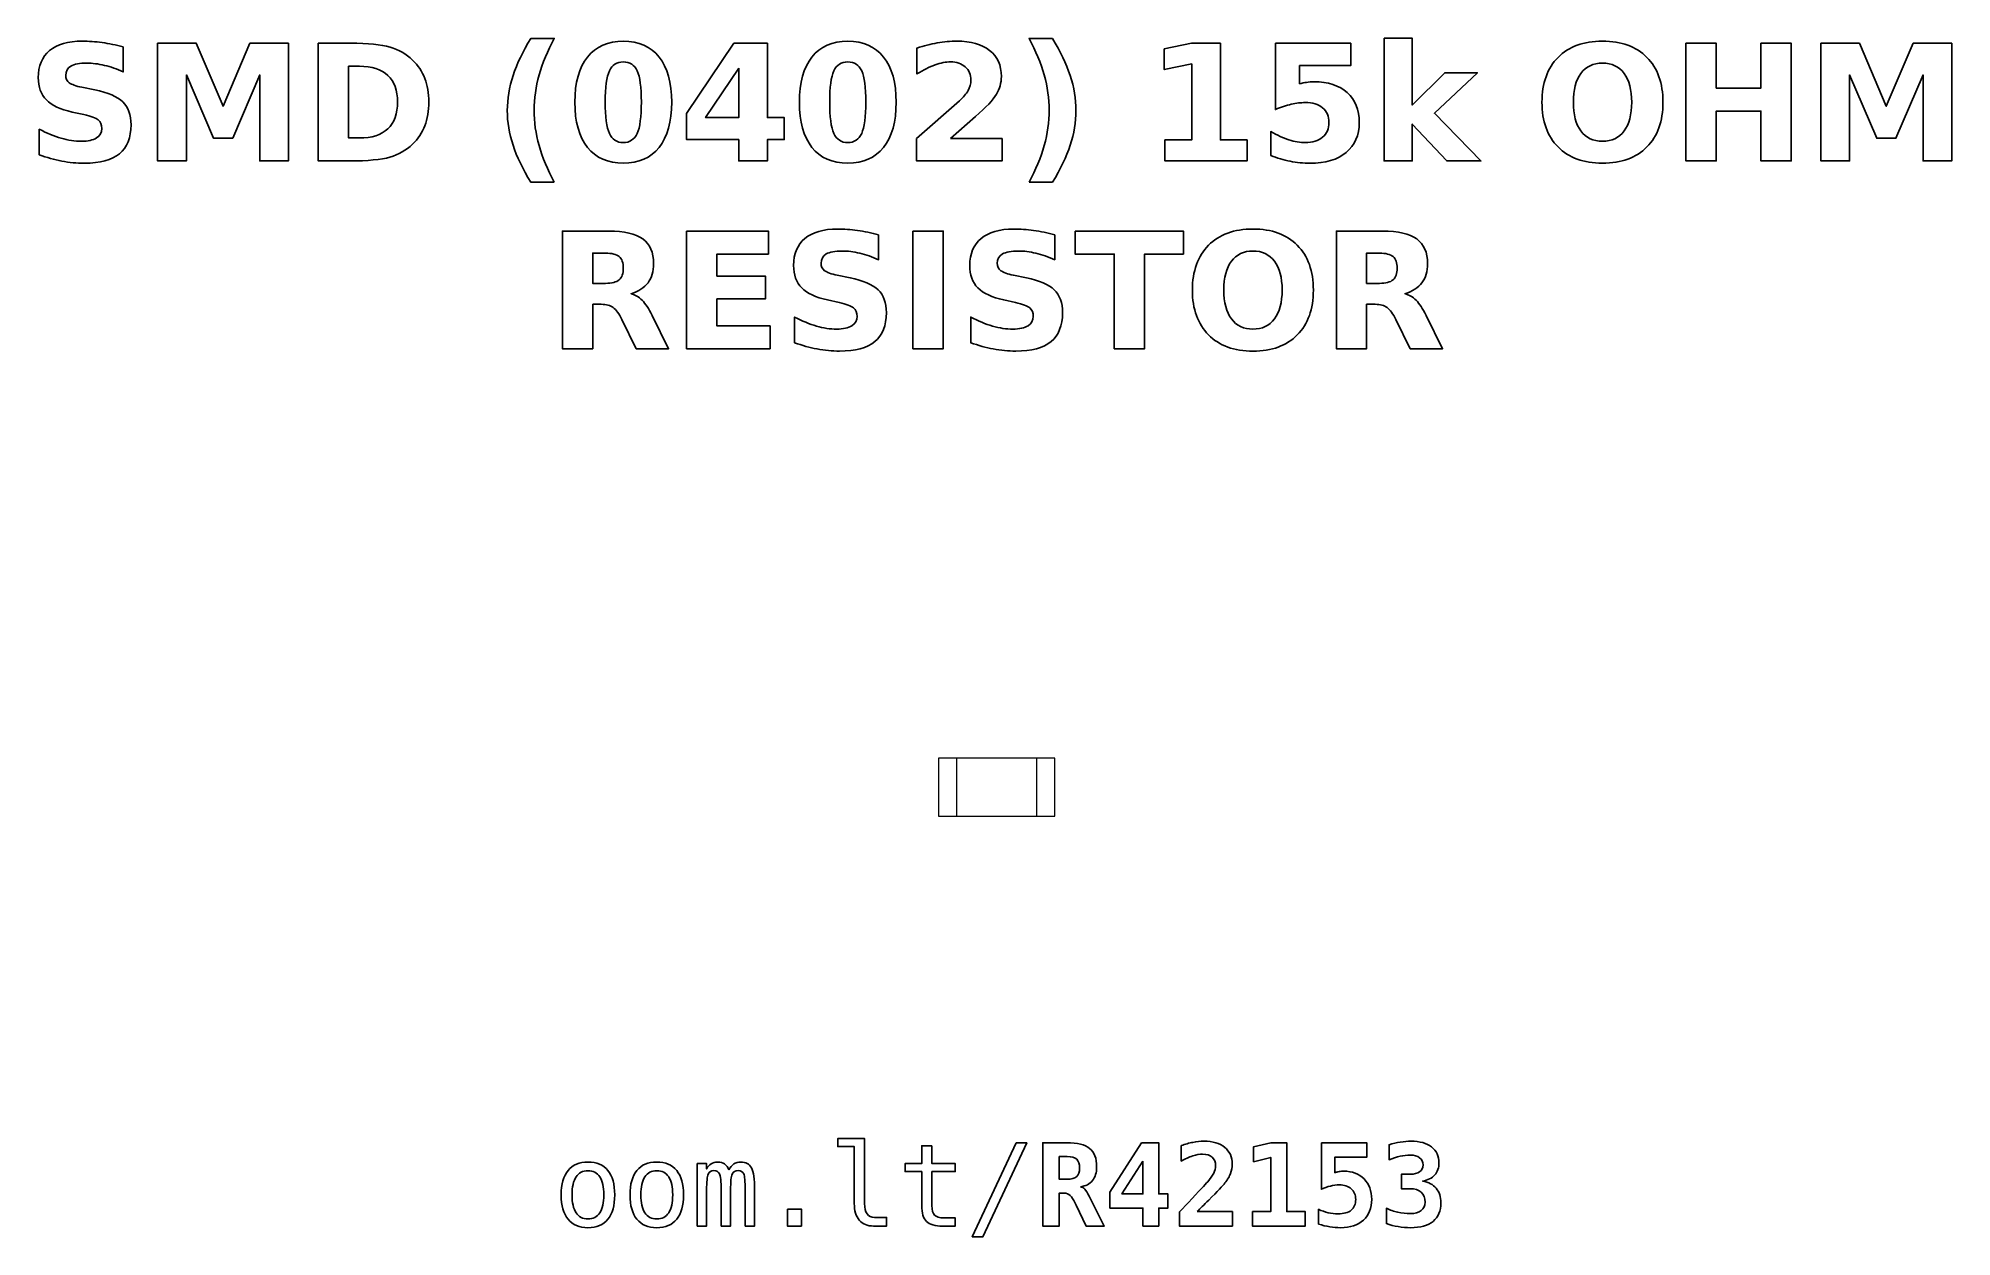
# Model space of a CAD drawing. Header units: centimetres. Extents: x -11.34 to -9.66, y -15.24 to -14.2.
import ezdxf

# ---------------------------------------------------------------- set-up
doc = ezdxf.new("R2010")
doc.units = ezdxf.units.CM
doc.header["$MEASUREMENT"] = 0
doc.layers.add('Layer 1', color=7, linetype='Continuous')

msp = doc.modelspace()

# ---------------------------------------------------------------- linework, layer by layer
at = {"layer": 'Layer 1', "color": 7, "lineweight": 9}
for points in [[(-10.5508, -14.8754), (-10.4492, -14.8754), (-10.4492, -14.8246), (-10.5508, -14.8246), (-10.5508, -14.8754)], [(-10.535, -14.8754), (-10.465, -14.8754), (-10.465, -14.8246), (-10.535, -14.8246), (-10.535, -14.8754)]]:
    msp.add_lwpolyline(points, close=True, dxfattribs=at)
at = {"layer": 'Layer 1', "color": 250}
for points, knots in [([(-11.26396, -14.20284), (-11.26396, -14.20284), (-11.26396, -14.22459), (-11.26396, -14.22459), (-11.26396, -14.22459), (-11.26961, -14.22207), (-11.27513, -14.22017), (-11.28049, -14.21888), (-11.28049, -14.21888), (-11.28588, -14.21758), (-11.29096, -14.21695), (-11.29573, -14.21695), (-11.29573, -14.21695), (-11.30206, -14.21695), (-11.30676, -14.21782), (-11.3098, -14.21956), (-11.3098, -14.21956), (-11.31283, -14.22132), (-11.31434, -14.22403), (-11.31434, -14.2277), (-11.31434, -14.2277), (-11.31434, -14.23045), (-11.31333, -14.23261), (-11.31128, -14.23414), (-11.31128, -14.23414), (-11.30923, -14.23567), (-11.30552, -14.23701), (-11.30013, -14.23811), (-11.30013, -14.23811), (-11.30013, -14.23811), (-11.28884, -14.24037), (-11.28884, -14.24037), (-11.28884, -14.24037), (-11.27739, -14.24268), (-11.26928, -14.24616), (-11.26446, -14.25086), (-11.26446, -14.25086), (-11.25963, -14.25554), (-11.25721, -14.2622), (-11.25721, -14.27083), (-11.25721, -14.27083), (-11.25721, -14.28219), (-11.26057, -14.29063), (-11.2673, -14.29616), (-11.2673, -14.29616), (-11.27403, -14.30168), (-11.2843, -14.30446), (-11.29813, -14.30446), (-11.29813, -14.30446), (-11.30467, -14.30446), (-11.31121, -14.30385), (-11.31777, -14.3026), (-11.31777, -14.3026), (-11.32433, -14.30135), (-11.33092, -14.29952), (-11.33748, -14.2971), (-11.33748, -14.2971), (-11.33748, -14.2971), (-11.33748, -14.27471), (-11.33748, -14.27471), (-11.33748, -14.27471), (-11.33092, -14.27819), (-11.32457, -14.28082), (-11.31843, -14.28259), (-11.31843, -14.28259), (-11.31229, -14.28435), (-11.30639, -14.28524), (-11.3007, -14.28524), (-11.3007, -14.28524), (-11.29491, -14.28524), (-11.29047, -14.28428), (-11.28739, -14.28235), (-11.28739, -14.28235), (-11.2843, -14.28042), (-11.28278, -14.27767), (-11.28278, -14.27407), (-11.28278, -14.27407), (-11.28278, -14.27087), (-11.28381, -14.26838), (-11.2859, -14.26664), (-11.2859, -14.26664), (-11.288, -14.2649), (-11.29216, -14.26333), (-11.29842, -14.26196), (-11.29842, -14.26196), (-11.29842, -14.26196), (-11.30869, -14.25968), (-11.30869, -14.25968), (-11.30869, -14.25968), (-11.31897, -14.25747), (-11.3265, -14.25397), (-11.33125, -14.24914), (-11.33125, -14.24914), (-11.336, -14.24432), (-11.33837, -14.23781), (-11.33837, -14.22965), (-11.33837, -14.22965), (-11.33837, -14.21939), (-11.33506, -14.21151), (-11.32845, -14.20601), (-11.32845, -14.20601), (-11.32184, -14.20048), (-11.31234, -14.19773), (-11.29992, -14.19773), (-11.29992, -14.19773), (-11.29428, -14.19773), (-11.28847, -14.19816), (-11.28249, -14.199), (-11.28249, -14.199), (-11.27652, -14.19985), (-11.27034, -14.20112), (-11.26396, -14.20284)], [0, 0, 0, 0, 0.0357143, 0.0357143, 0.0357143, 0.0357143, 0.0714286, 0.0714286, 0.0714286, 0.0714286, 0.1071429, 0.1071429, 0.1071429, 0.1071429, 0.1428571, 0.1428571, 0.1428571, 0.1428571, 0.1785714, 0.1785714, 0.1785714, 0.1785714, 0.2142857, 0.2142857, 0.2142857, 0.2142857, 0.25, 0.25, 0.25, 0.25, 0.2857143, 0.2857143, 0.2857143, 0.2857143, 0.3214286, 0.3214286, 0.3214286, 0.3214286, 0.3571429, 0.3571429, 0.3571429, 0.3571429, 0.3928571, 0.3928571, 0.3928571, 0.3928571, 0.4285714, 0.4285714, 0.4285714, 0.4285714, 0.4642857, 0.4642857, 0.4642857, 0.4642857, 0.5, 0.5, 0.5, 0.5, 0.5357143, 0.5357143, 0.5357143, 0.5357143, 0.5714286, 0.5714286, 0.5714286, 0.5714286, 0.6071429, 0.6071429, 0.6071429, 0.6071429, 0.6428571, 0.6428571, 0.6428571, 0.6428571, 0.6785714, 0.6785714, 0.6785714, 0.6785714, 0.7142857, 0.7142857, 0.7142857, 0.7142857, 0.75, 0.75, 0.75, 0.75, 0.7857143, 0.7857143, 0.7857143, 0.7857143, 0.8214286, 0.8214286, 0.8214286, 0.8214286, 0.8571429, 0.8571429, 0.8571429, 0.8571429, 0.8928571, 0.8928571, 0.8928571, 0.8928571, 0.9285714, 0.9285714, 0.9285714, 0.9285714, 0.9642857, 0.9642857, 0.9642857, 0.9642857, 1, 1, 1, 1]), ([(-11.23393, -14.19959), (-11.23393, -14.19959), (-11.20018, -14.19959), (-11.20018, -14.19959), (-11.20018, -14.19959), (-11.20018, -14.19959), (-11.17673, -14.25465), (-11.17673, -14.25465), (-11.17673, -14.25465), (-11.17673, -14.25465), (-11.15317, -14.19959), (-11.15317, -14.19959), (-11.15317, -14.19959), (-11.15317, -14.19959), (-11.11949, -14.19959), (-11.11949, -14.19959), (-11.11949, -14.19959), (-11.11949, -14.19959), (-11.11949, -14.30246), (-11.11949, -14.30246), (-11.11949, -14.30246), (-11.11949, -14.30246), (-11.14456, -14.30246), (-11.14456, -14.30246), (-11.14456, -14.30246), (-11.14456, -14.30246), (-11.14456, -14.22722), (-11.14456, -14.22722), (-11.14456, -14.22722), (-11.14456, -14.22722), (-11.16827, -14.28268), (-11.16827, -14.28268), (-11.16827, -14.28268), (-11.16827, -14.28268), (-11.18508, -14.28268), (-11.18508, -14.28268), (-11.18508, -14.28268), (-11.18508, -14.28268), (-11.20879, -14.22722), (-11.20879, -14.22722), (-11.20879, -14.22722), (-11.20879, -14.22722), (-11.20879, -14.30246), (-11.20879, -14.30246), (-11.20879, -14.30246), (-11.20879, -14.30246), (-11.23393, -14.30246), (-11.23393, -14.30246), (-11.23393, -14.30246), (-11.23393, -14.30246), (-11.23393, -14.19959), (-11.23393, -14.19959)], [0, 0, 0, 0, 0.0769231, 0.0769231, 0.0769231, 0.0769231, 0.1538462, 0.1538462, 0.1538462, 0.1538462, 0.2307692, 0.2307692, 0.2307692, 0.2307692, 0.3076923, 0.3076923, 0.3076923, 0.3076923, 0.3846154, 0.3846154, 0.3846154, 0.3846154, 0.4615385, 0.4615385, 0.4615385, 0.4615385, 0.5384615, 0.5384615, 0.5384615, 0.5384615, 0.6153846, 0.6153846, 0.6153846, 0.6153846, 0.6923077, 0.6923077, 0.6923077, 0.6923077, 0.7692308, 0.7692308, 0.7692308, 0.7692308, 0.8461538, 0.8461538, 0.8461538, 0.8461538, 0.9230769, 0.9230769, 0.9230769, 0.9230769, 1, 1, 1, 1]), ([(-11.0935, -14.19959), (-11.0935, -14.19959), (-11.06551, -14.19959), (-11.06551, -14.19959), (-11.06551, -14.19959), (-11.0499, -14.19959), (-11.03828, -14.2007), (-11.03064, -14.20293), (-11.03064, -14.20293), (-11.02299, -14.20516), (-11.01643, -14.20893), (-11.01095, -14.21427), (-11.01095, -14.21427), (-11.00613, -14.2189), (-11.00256, -14.22426), (-11.0002, -14.23033), (-11.0002, -14.23033), (-10.99788, -14.23637), (-10.9967, -14.24324), (-10.9967, -14.25093), (-10.9967, -14.25093), (-10.9967, -14.25869), (-10.99788, -14.26561), (-11.0002, -14.2717), (-11.0002, -14.2717), (-11.00256, -14.27779), (-11.00613, -14.28315), (-11.01095, -14.28778), (-11.01095, -14.28778), (-11.01648, -14.29312), (-11.02309, -14.29689), (-11.0308, -14.29912), (-11.0308, -14.29912), (-11.03852, -14.30135), (-11.05009, -14.30246), (-11.06551, -14.30246), (-11.06551, -14.30246), (-11.06551, -14.30246), (-11.0935, -14.30246), (-11.0935, -14.30246), (-11.0935, -14.30246), (-11.0935, -14.30246), (-11.0935, -14.19959), (-11.0935, -14.19959)], [0, 0, 0, 0, 0.0909091, 0.0909091, 0.0909091, 0.0909091, 0.1818182, 0.1818182, 0.1818182, 0.1818182, 0.2727273, 0.2727273, 0.2727273, 0.2727273, 0.3636364, 0.3636364, 0.3636364, 0.3636364, 0.4545455, 0.4545455, 0.4545455, 0.4545455, 0.5454545, 0.5454545, 0.5454545, 0.5454545, 0.6363636, 0.6363636, 0.6363636, 0.6363636, 0.7272727, 0.7272727, 0.7272727, 0.7272727, 0.8181818, 0.8181818, 0.8181818, 0.8181818, 0.9090909, 0.9090909, 0.9090909, 0.9090909, 1, 1, 1, 1]), ([(-10.88701, -14.32106), (-10.88701, -14.32106), (-10.90747, -14.32106), (-10.90747, -14.32106), (-10.90747, -14.32106), (-10.9145, -14.30973), (-10.9197, -14.29893), (-10.92304, -14.2887), (-10.92304, -14.2887), (-10.9264, -14.27849), (-10.92807, -14.26836), (-10.92807, -14.25829), (-10.92807, -14.25829), (-10.92807, -14.24823), (-10.92638, -14.23804), (-10.92302, -14.22774), (-10.92302, -14.22774), (-10.91963, -14.21742), (-10.91446, -14.20665), (-10.90747, -14.19538), (-10.90747, -14.19538), (-10.90747, -14.19538), (-10.88701, -14.19538), (-10.88701, -14.19538), (-10.88701, -14.19538), (-10.89289, -14.20627), (-10.89729, -14.21692), (-10.90023, -14.22732), (-10.90023, -14.22732), (-10.90317, -14.23771), (-10.90465, -14.24799), (-10.90465, -14.25815), (-10.90465, -14.25815), (-10.90465, -14.26831), (-10.90319, -14.27859), (-10.90028, -14.28903), (-10.90028, -14.28903), (-10.89736, -14.29945), (-10.89294, -14.31013), (-10.88701, -14.32106)], [0, 0, 0, 0, 0.1, 0.1, 0.1, 0.1, 0.2, 0.2, 0.2, 0.2, 0.3, 0.3, 0.3, 0.3, 0.4, 0.4, 0.4, 0.4, 0.5, 0.5, 0.5, 0.5, 0.6, 0.6, 0.6, 0.6, 0.7, 0.7, 0.7, 0.7, 0.8, 0.8, 0.8, 0.8, 0.9, 0.9, 0.9, 0.9, 1, 1, 1, 1]), ([(-10.78428, -14.25112), (-10.78428, -14.26817), (-10.78795, -14.28132), (-10.79531, -14.29058), (-10.79531, -14.29058), (-10.80265, -14.29983), (-10.81309, -14.30446), (-10.82659, -14.30446), (-10.82659, -14.30446), (-10.84014, -14.30446), (-10.8506, -14.29983), (-10.85794, -14.29058), (-10.85794, -14.29058), (-10.8653, -14.28132), (-10.86897, -14.26817), (-10.86897, -14.25112), (-10.86897, -14.25112), (-10.86897, -14.23405), (-10.8653, -14.22087), (-10.85794, -14.21161), (-10.85794, -14.21161), (-10.8506, -14.20237), (-10.84014, -14.19773), (-10.82659, -14.19773), (-10.82659, -14.19773), (-10.81309, -14.19773), (-10.80265, -14.20237), (-10.79531, -14.21161), (-10.79531, -14.21161), (-10.78795, -14.22087), (-10.78428, -14.23405), (-10.78428, -14.25112)], [0, 0, 0, 0, 0.125, 0.125, 0.125, 0.125, 0.25, 0.25, 0.25, 0.25, 0.375, 0.375, 0.375, 0.375, 0.5, 0.5, 0.5, 0.5, 0.625, 0.625, 0.625, 0.625, 0.75, 0.75, 0.75, 0.75, 0.875, 0.875, 0.875, 0.875, 1, 1, 1, 1]), ([(-10.72998, -14.19959), (-10.72998, -14.19959), (-10.70048, -14.19959), (-10.70048, -14.19959), (-10.70048, -14.19959), (-10.70048, -14.19959), (-10.70048, -14.2645), (-10.70048, -14.2645), (-10.70048, -14.2645), (-10.70048, -14.2645), (-10.68581, -14.2645), (-10.68581, -14.2645), (-10.68581, -14.2645), (-10.68581, -14.2645), (-10.68581, -14.28372), (-10.68581, -14.28372), (-10.68581, -14.28372), (-10.68581, -14.28372), (-10.70048, -14.28372), (-10.70048, -14.28372), (-10.70048, -14.28372), (-10.70048, -14.28372), (-10.70048, -14.30246), (-10.70048, -14.30246), (-10.70048, -14.30246), (-10.70048, -14.30246), (-10.72555, -14.30246), (-10.72555, -14.30246), (-10.72555, -14.30246), (-10.72555, -14.30246), (-10.72555, -14.28372), (-10.72555, -14.28372), (-10.72555, -14.28372), (-10.72555, -14.28372), (-10.77118, -14.28372), (-10.77118, -14.28372), (-10.77118, -14.28372), (-10.77118, -14.28372), (-10.77118, -14.26097), (-10.77118, -14.26097), (-10.77118, -14.26097), (-10.77118, -14.26097), (-10.72998, -14.19959), (-10.72998, -14.19959)], [0, 0, 0, 0, 0.0909091, 0.0909091, 0.0909091, 0.0909091, 0.1818182, 0.1818182, 0.1818182, 0.1818182, 0.2727273, 0.2727273, 0.2727273, 0.2727273, 0.3636364, 0.3636364, 0.3636364, 0.3636364, 0.4545455, 0.4545455, 0.4545455, 0.4545455, 0.5454545, 0.5454545, 0.5454545, 0.5454545, 0.6363636, 0.6363636, 0.6363636, 0.6363636, 0.7272727, 0.7272727, 0.7272727, 0.7272727, 0.8181818, 0.8181818, 0.8181818, 0.8181818, 0.9090909, 0.9090909, 0.9090909, 0.9090909, 1, 1, 1, 1]), ([(-10.5879, -14.25112), (-10.5879, -14.26817), (-10.59157, -14.28132), (-10.59893, -14.29058), (-10.59893, -14.29058), (-10.60627, -14.29983), (-10.61671, -14.30446), (-10.63021, -14.30446), (-10.63021, -14.30446), (-10.64376, -14.30446), (-10.65422, -14.29983), (-10.66156, -14.29058), (-10.66156, -14.29058), (-10.66892, -14.28132), (-10.67259, -14.26817), (-10.67259, -14.25112), (-10.67259, -14.25112), (-10.67259, -14.23405), (-10.66892, -14.22087), (-10.66156, -14.21161), (-10.66156, -14.21161), (-10.65422, -14.20237), (-10.64376, -14.19773), (-10.63021, -14.19773), (-10.63021, -14.19773), (-10.61671, -14.19773), (-10.60627, -14.20237), (-10.59893, -14.21161), (-10.59893, -14.21161), (-10.59157, -14.22087), (-10.5879, -14.23405), (-10.5879, -14.25112)], [0, 0, 0, 0, 0.125, 0.125, 0.125, 0.125, 0.25, 0.25, 0.25, 0.25, 0.375, 0.375, 0.375, 0.375, 0.5, 0.5, 0.5, 0.5, 0.625, 0.625, 0.625, 0.625, 0.75, 0.75, 0.75, 0.75, 0.875, 0.875, 0.875, 0.875, 1, 1, 1, 1]), ([(-10.54049, -14.28296), (-10.54049, -14.28296), (-10.49521, -14.28296), (-10.49521, -14.28296), (-10.49521, -14.28296), (-10.49521, -14.28296), (-10.49521, -14.30246), (-10.49521, -14.30246), (-10.49521, -14.30246), (-10.49521, -14.30246), (-10.56998, -14.30246), (-10.56998, -14.30246), (-10.56998, -14.30246), (-10.56998, -14.30246), (-10.56998, -14.28296), (-10.56998, -14.28296), (-10.56998, -14.28296), (-10.56998, -14.28296), (-10.53242, -14.24983), (-10.53242, -14.24983), (-10.53242, -14.24983), (-10.52906, -14.24679), (-10.52659, -14.24383), (-10.52499, -14.24094), (-10.52499, -14.24094), (-10.52337, -14.23804), (-10.52257, -14.23503), (-10.52257, -14.2319), (-10.52257, -14.2319), (-10.52257, -14.22708), (-10.52419, -14.2232), (-10.52743, -14.22026), (-10.52743, -14.22026), (-10.53066, -14.21732), (-10.53496, -14.21587), (-10.54035, -14.21587), (-10.54035, -14.21587), (-10.54448, -14.21587), (-10.549, -14.21676), (-10.55392, -14.21852), (-10.55392, -14.21852), (-10.55883, -14.22029), (-10.5641, -14.22292), (-10.5697, -14.2264), (-10.5697, -14.2264), (-10.5697, -14.2264), (-10.5697, -14.2038), (-10.5697, -14.2038), (-10.5697, -14.2038), (-10.56372, -14.20183), (-10.55782, -14.20032), (-10.55199, -14.19929), (-10.55199, -14.19929), (-10.54615, -14.19825), (-10.54044, -14.19773), (-10.53482, -14.19773), (-10.53482, -14.19773), (-10.52252, -14.19773), (-10.51295, -14.20044), (-10.50613, -14.20587), (-10.50613, -14.20587), (-10.49931, -14.21128), (-10.4959, -14.21883), (-10.4959, -14.22854), (-10.4959, -14.22854), (-10.4959, -14.23414), (-10.49735, -14.23936), (-10.50025, -14.24421), (-10.50025, -14.24421), (-10.50314, -14.24905), (-10.50923, -14.25554), (-10.5185, -14.26368), (-10.5185, -14.26368), (-10.5185, -14.26368), (-10.54049, -14.28296), (-10.54049, -14.28296)], [0, 0, 0, 0, 0.0526316, 0.0526316, 0.0526316, 0.0526316, 0.1052632, 0.1052632, 0.1052632, 0.1052632, 0.1578947, 0.1578947, 0.1578947, 0.1578947, 0.2105263, 0.2105263, 0.2105263, 0.2105263, 0.2631579, 0.2631579, 0.2631579, 0.2631579, 0.3157895, 0.3157895, 0.3157895, 0.3157895, 0.3684211, 0.3684211, 0.3684211, 0.3684211, 0.4210526, 0.4210526, 0.4210526, 0.4210526, 0.4736842, 0.4736842, 0.4736842, 0.4736842, 0.5263158, 0.5263158, 0.5263158, 0.5263158, 0.5789474, 0.5789474, 0.5789474, 0.5789474, 0.6315789, 0.6315789, 0.6315789, 0.6315789, 0.6842105, 0.6842105, 0.6842105, 0.6842105, 0.7368421, 0.7368421, 0.7368421, 0.7368421, 0.7894737, 0.7894737, 0.7894737, 0.7894737, 0.8421053, 0.8421053, 0.8421053, 0.8421053, 0.8947368, 0.8947368, 0.8947368, 0.8947368, 0.9473684, 0.9473684, 0.9473684, 0.9473684, 1, 1, 1, 1]), ([(-10.47167, -14.32106), (-10.46579, -14.31013), (-10.46137, -14.29945), (-10.45843, -14.28903), (-10.45843, -14.28903), (-10.45549, -14.27859), (-10.45403, -14.26831), (-10.45403, -14.25815), (-10.45403, -14.25815), (-10.45403, -14.24799), (-10.45549, -14.23771), (-10.45843, -14.22732), (-10.45843, -14.22732), (-10.46137, -14.21692), (-10.46579, -14.20627), (-10.47167, -14.19538), (-10.47167, -14.19538), (-10.47167, -14.19538), (-10.45121, -14.19538), (-10.45121, -14.19538), (-10.45121, -14.19538), (-10.44423, -14.20665), (-10.43905, -14.21742), (-10.43566, -14.22774), (-10.43566, -14.22774), (-10.4323, -14.23804), (-10.43061, -14.24823), (-10.43061, -14.25829), (-10.43061, -14.25829), (-10.43061, -14.26836), (-10.43228, -14.27849), (-10.43564, -14.2887), (-10.43564, -14.2887), (-10.43898, -14.29893), (-10.44418, -14.30973), (-10.45121, -14.32106), (-10.45121, -14.32106), (-10.45121, -14.32106), (-10.47167, -14.32106), (-10.47167, -14.32106)], [0, 0, 0, 0, 0.1, 0.1, 0.1, 0.1, 0.2, 0.2, 0.2, 0.2, 0.3, 0.3, 0.3, 0.3, 0.4, 0.4, 0.4, 0.4, 0.5, 0.5, 0.5, 0.5, 0.6, 0.6, 0.6, 0.6, 0.7, 0.7, 0.7, 0.7, 0.8, 0.8, 0.8, 0.8, 0.9, 0.9, 0.9, 0.9, 1, 1, 1, 1]), ([(-10.35281, -14.28414), (-10.35281, -14.28414), (-10.32938, -14.28414), (-10.32938, -14.28414), (-10.32938, -14.28414), (-10.32938, -14.28414), (-10.32938, -14.21765), (-10.32938, -14.21765), (-10.32938, -14.21765), (-10.32938, -14.21765), (-10.35342, -14.22262), (-10.35342, -14.22262), (-10.35342, -14.22262), (-10.35342, -14.22262), (-10.35342, -14.20455), (-10.35342, -14.20455), (-10.35342, -14.20455), (-10.35342, -14.20455), (-10.32952, -14.19959), (-10.32952, -14.19959), (-10.32952, -14.19959), (-10.32952, -14.19959), (-10.30431, -14.19959), (-10.30431, -14.19959), (-10.30431, -14.19959), (-10.30431, -14.19959), (-10.30431, -14.28414), (-10.30431, -14.28414), (-10.30431, -14.28414), (-10.30431, -14.28414), (-10.28089, -14.28414), (-10.28089, -14.28414), (-10.28089, -14.28414), (-10.28089, -14.28414), (-10.28089, -14.30246), (-10.28089, -14.30246), (-10.28089, -14.30246), (-10.28089, -14.30246), (-10.35281, -14.30246), (-10.35281, -14.30246), (-10.35281, -14.30246), (-10.35281, -14.30246), (-10.35281, -14.28414), (-10.35281, -14.28414)], [0, 0, 0, 0, 0.0909091, 0.0909091, 0.0909091, 0.0909091, 0.1818182, 0.1818182, 0.1818182, 0.1818182, 0.2727273, 0.2727273, 0.2727273, 0.2727273, 0.3636364, 0.3636364, 0.3636364, 0.3636364, 0.4545455, 0.4545455, 0.4545455, 0.4545455, 0.5454545, 0.5454545, 0.5454545, 0.5454545, 0.6363636, 0.6363636, 0.6363636, 0.6363636, 0.7272727, 0.7272727, 0.7272727, 0.7272727, 0.8181818, 0.8181818, 0.8181818, 0.8181818, 0.9090909, 0.9090909, 0.9090909, 0.9090909, 1, 1, 1, 1]), ([(-10.25619, -14.19959), (-10.25619, -14.19959), (-10.19025, -14.19959), (-10.19025, -14.19959), (-10.19025, -14.19959), (-10.19025, -14.19959), (-10.19025, -14.21909), (-10.19025, -14.21909), (-10.19025, -14.21909), (-10.19025, -14.21909), (-10.23505, -14.21909), (-10.23505, -14.21909), (-10.23505, -14.21909), (-10.23505, -14.21909), (-10.23505, -14.23501), (-10.23505, -14.23501), (-10.23505, -14.23501), (-10.23303, -14.23447), (-10.231, -14.23405), (-10.22896, -14.23374), (-10.22896, -14.23374), (-10.22691, -14.23343), (-10.22477, -14.23329), (-10.22258, -14.23329), (-10.22258, -14.23329), (-10.21003, -14.23329), (-10.20027, -14.23642), (-10.19328, -14.2427), (-10.19328, -14.2427), (-10.1863, -14.24896), (-10.18282, -14.2577), (-10.18282, -14.2689), (-10.18282, -14.2689), (-10.18282, -14.28002), (-10.18663, -14.28873), (-10.19422, -14.29503), (-10.19422, -14.29503), (-10.20182, -14.30131), (-10.21238, -14.30446), (-10.22588, -14.30446), (-10.22588, -14.30446), (-10.23171, -14.30446), (-10.2375, -14.30389), (-10.24321, -14.30277), (-10.24321, -14.30277), (-10.24893, -14.30164), (-10.25462, -14.29994), (-10.26026, -14.29764), (-10.26026, -14.29764), (-10.26026, -14.29764), (-10.26026, -14.27675), (-10.26026, -14.27675), (-10.26026, -14.27675), (-10.25466, -14.27998), (-10.24935, -14.28238), (-10.24432, -14.28397), (-10.24432, -14.28397), (-10.23928, -14.2856), (-10.23453, -14.2864), (-10.23009, -14.2864), (-10.23009, -14.2864), (-10.22364, -14.2864), (-10.21859, -14.28482), (-10.21489, -14.28167), (-10.21489, -14.28167), (-10.2112, -14.27854), (-10.20934, -14.27429), (-10.20934, -14.2689), (-10.20934, -14.2689), (-10.20934, -14.26349), (-10.2112, -14.25923), (-10.21489, -14.25611), (-10.21489, -14.25611), (-10.21859, -14.25298), (-10.22364, -14.25143), (-10.23009, -14.25143), (-10.23009, -14.25143), (-10.2339, -14.25143), (-10.23797, -14.25192), (-10.24227, -14.25291), (-10.24227, -14.25291), (-10.2466, -14.25389), (-10.25123, -14.25542), (-10.25619, -14.25749), (-10.25619, -14.25749), (-10.25619, -14.25749), (-10.25619, -14.19959), (-10.25619, -14.19959)], [0, 0, 0, 0, 0.0454545, 0.0454545, 0.0454545, 0.0454545, 0.0909091, 0.0909091, 0.0909091, 0.0909091, 0.1363636, 0.1363636, 0.1363636, 0.1363636, 0.1818182, 0.1818182, 0.1818182, 0.1818182, 0.2272727, 0.2272727, 0.2272727, 0.2272727, 0.2727273, 0.2727273, 0.2727273, 0.2727273, 0.3181818, 0.3181818, 0.3181818, 0.3181818, 0.3636364, 0.3636364, 0.3636364, 0.3636364, 0.4090909, 0.4090909, 0.4090909, 0.4090909, 0.4545455, 0.4545455, 0.4545455, 0.4545455, 0.5, 0.5, 0.5, 0.5, 0.5454545, 0.5454545, 0.5454545, 0.5454545, 0.5909091, 0.5909091, 0.5909091, 0.5909091, 0.6363636, 0.6363636, 0.6363636, 0.6363636, 0.6818182, 0.6818182, 0.6818182, 0.6818182, 0.7272727, 0.7272727, 0.7272727, 0.7272727, 0.7727273, 0.7727273, 0.7727273, 0.7727273, 0.8181818, 0.8181818, 0.8181818, 0.8181818, 0.8636364, 0.8636364, 0.8636364, 0.8636364, 0.9090909, 0.9090909, 0.9090909, 0.9090909, 0.9545455, 0.9545455, 0.9545455, 0.9545455, 1, 1, 1, 1]), ([(-10.16111, -14.19524), (-10.16111, -14.19524), (-10.13644, -14.19524), (-10.13644, -14.19524), (-10.13644, -14.19524), (-10.13644, -14.19524), (-10.13644, -14.25361), (-10.13644, -14.25361), (-10.13644, -14.25361), (-10.13644, -14.25361), (-10.10805, -14.2253), (-10.10805, -14.2253), (-10.10805, -14.2253), (-10.10805, -14.2253), (-10.07938, -14.2253), (-10.07938, -14.2253), (-10.07938, -14.2253), (-10.07938, -14.2253), (-10.11708, -14.26071), (-10.11708, -14.26071), (-10.11708, -14.26071), (-10.11708, -14.26071), (-10.07642, -14.30246), (-10.07642, -14.30246), (-10.07642, -14.30246), (-10.07642, -14.30246), (-10.10633, -14.30246), (-10.10633, -14.30246), (-10.10633, -14.30246), (-10.10633, -14.30246), (-10.13644, -14.27029), (-10.13644, -14.27029), (-10.13644, -14.27029), (-10.13644, -14.27029), (-10.13644, -14.30246), (-10.13644, -14.30246), (-10.13644, -14.30246), (-10.13644, -14.30246), (-10.16111, -14.30246), (-10.16111, -14.30246), (-10.16111, -14.30246), (-10.16111, -14.30246), (-10.16111, -14.19524), (-10.16111, -14.19524)], [0, 0, 0, 0, 0.0909091, 0.0909091, 0.0909091, 0.0909091, 0.1818182, 0.1818182, 0.1818182, 0.1818182, 0.2727273, 0.2727273, 0.2727273, 0.2727273, 0.3636364, 0.3636364, 0.3636364, 0.3636364, 0.4545455, 0.4545455, 0.4545455, 0.4545455, 0.5454545, 0.5454545, 0.5454545, 0.5454545, 0.6363636, 0.6363636, 0.6363636, 0.6363636, 0.7272727, 0.7272727, 0.7272727, 0.7272727, 0.8181818, 0.8181818, 0.8181818, 0.8181818, 0.9090909, 0.9090909, 0.9090909, 0.9090909, 1, 1, 1, 1]), ([(-9.97004, -14.19773), (-9.95351, -14.19773), (-9.94055, -14.20246), (-9.93119, -14.21194), (-9.93119, -14.21194), (-9.92181, -14.22139), (-9.91713, -14.23444), (-9.91713, -14.25112), (-9.91713, -14.25112), (-9.91713, -14.26775), (-9.92181, -14.2808), (-9.93119, -14.29025), (-9.93119, -14.29025), (-9.94055, -14.29973), (-9.95351, -14.30446), (-9.97004, -14.30446), (-9.97004, -14.30446), (-9.98653, -14.30446), (-9.99946, -14.29973), (-10.00887, -14.29025), (-10.00887, -14.29025), (-10.01825, -14.2808), (-10.02296, -14.26775), (-10.02296, -14.25112), (-10.02296, -14.25112), (-10.02296, -14.23444), (-10.01825, -14.22139), (-10.00887, -14.21194), (-10.00887, -14.21194), (-9.99946, -14.20246), (-9.98653, -14.19773), (-9.97004, -14.19773)], [0, 0, 0, 0, 0.125, 0.125, 0.125, 0.125, 0.25, 0.25, 0.25, 0.25, 0.375, 0.375, 0.375, 0.375, 0.5, 0.5, 0.5, 0.5, 0.625, 0.625, 0.625, 0.625, 0.75, 0.75, 0.75, 0.75, 0.875, 0.875, 0.875, 0.875, 1, 1, 1, 1]), ([(-9.89706, -14.19959), (-9.89706, -14.19959), (-9.87053, -14.19959), (-9.87053, -14.19959), (-9.87053, -14.19959), (-9.87053, -14.19959), (-9.87053, -14.2388), (-9.87053, -14.2388), (-9.87053, -14.2388), (-9.87053, -14.2388), (-9.8314, -14.2388), (-9.8314, -14.2388), (-9.8314, -14.2388), (-9.8314, -14.2388), (-9.8314, -14.19959), (-9.8314, -14.19959), (-9.8314, -14.19959), (-9.8314, -14.19959), (-9.80487, -14.19959), (-9.80487, -14.19959), (-9.80487, -14.19959), (-9.80487, -14.19959), (-9.80487, -14.30246), (-9.80487, -14.30246), (-9.80487, -14.30246), (-9.80487, -14.30246), (-9.8314, -14.30246), (-9.8314, -14.30246), (-9.8314, -14.30246), (-9.8314, -14.30246), (-9.8314, -14.25886), (-9.8314, -14.25886), (-9.8314, -14.25886), (-9.8314, -14.25886), (-9.87053, -14.25886), (-9.87053, -14.25886), (-9.87053, -14.25886), (-9.87053, -14.25886), (-9.87053, -14.30246), (-9.87053, -14.30246), (-9.87053, -14.30246), (-9.87053, -14.30246), (-9.89706, -14.30246), (-9.89706, -14.30246), (-9.89706, -14.30246), (-9.89706, -14.30246), (-9.89706, -14.19959), (-9.89706, -14.19959)], [0, 0, 0, 0, 0.0833333, 0.0833333, 0.0833333, 0.0833333, 0.1666667, 0.1666667, 0.1666667, 0.1666667, 0.25, 0.25, 0.25, 0.25, 0.3333333, 0.3333333, 0.3333333, 0.3333333, 0.4166667, 0.4166667, 0.4166667, 0.4166667, 0.5, 0.5, 0.5, 0.5, 0.5833333, 0.5833333, 0.5833333, 0.5833333, 0.6666667, 0.6666667, 0.6666667, 0.6666667, 0.75, 0.75, 0.75, 0.75, 0.8333333, 0.8333333, 0.8333333, 0.8333333, 0.9166667, 0.9166667, 0.9166667, 0.9166667, 1, 1, 1, 1]), ([(-9.77897, -14.19959), (-9.77897, -14.19959), (-9.74522, -14.19959), (-9.74522, -14.19959), (-9.74522, -14.19959), (-9.74522, -14.19959), (-9.72177, -14.25465), (-9.72177, -14.25465), (-9.72177, -14.25465), (-9.72177, -14.25465), (-9.69821, -14.19959), (-9.69821, -14.19959), (-9.69821, -14.19959), (-9.69821, -14.19959), (-9.66453, -14.19959), (-9.66453, -14.19959), (-9.66453, -14.19959), (-9.66453, -14.19959), (-9.66453, -14.30246), (-9.66453, -14.30246), (-9.66453, -14.30246), (-9.66453, -14.30246), (-9.6896, -14.30246), (-9.6896, -14.30246), (-9.6896, -14.30246), (-9.6896, -14.30246), (-9.6896, -14.22722), (-9.6896, -14.22722), (-9.6896, -14.22722), (-9.6896, -14.22722), (-9.71331, -14.28268), (-9.71331, -14.28268), (-9.71331, -14.28268), (-9.71331, -14.28268), (-9.73012, -14.28268), (-9.73012, -14.28268), (-9.73012, -14.28268), (-9.73012, -14.28268), (-9.75383, -14.22722), (-9.75383, -14.22722), (-9.75383, -14.22722), (-9.75383, -14.22722), (-9.75383, -14.30246), (-9.75383, -14.30246), (-9.75383, -14.30246), (-9.75383, -14.30246), (-9.77897, -14.30246), (-9.77897, -14.30246), (-9.77897, -14.30246), (-9.77897, -14.30246), (-9.77897, -14.19959), (-9.77897, -14.19959)], [0, 0, 0, 0, 0.0769231, 0.0769231, 0.0769231, 0.0769231, 0.1538462, 0.1538462, 0.1538462, 0.1538462, 0.2307692, 0.2307692, 0.2307692, 0.2307692, 0.3076923, 0.3076923, 0.3076923, 0.3076923, 0.3846154, 0.3846154, 0.3846154, 0.3846154, 0.4615385, 0.4615385, 0.4615385, 0.4615385, 0.5384615, 0.5384615, 0.5384615, 0.5384615, 0.6153846, 0.6153846, 0.6153846, 0.6153846, 0.6923077, 0.6923077, 0.6923077, 0.6923077, 0.7692308, 0.7692308, 0.7692308, 0.7692308, 0.8461538, 0.8461538, 0.8461538, 0.8461538, 0.9230769, 0.9230769, 0.9230769, 0.9230769, 1, 1, 1, 1]), ([(-11.06697, -14.21965), (-11.06697, -14.21965), (-11.06697, -14.2824), (-11.06697, -14.2824), (-11.06697, -14.2824), (-11.06697, -14.2824), (-11.05747, -14.2824), (-11.05747, -14.2824), (-11.05747, -14.2824), (-11.04663, -14.2824), (-11.03835, -14.27972), (-11.03264, -14.27433), (-11.03264, -14.27433), (-11.02692, -14.26897), (-11.02405, -14.26116), (-11.02405, -14.25093), (-11.02405, -14.25093), (-11.02405, -14.24072), (-11.0269, -14.23296), (-11.03259, -14.22765), (-11.03259, -14.22765), (-11.03828, -14.22231), (-11.04658, -14.21965), (-11.05747, -14.21965), (-11.05747, -14.21965), (-11.05747, -14.21965), (-11.06697, -14.21965), (-11.06697, -14.21965)], [0, 0, 0, 0, 0.1428571, 0.1428571, 0.1428571, 0.1428571, 0.2857143, 0.2857143, 0.2857143, 0.2857143, 0.4285714, 0.4285714, 0.4285714, 0.4285714, 0.5714286, 0.5714286, 0.5714286, 0.5714286, 0.7142857, 0.7142857, 0.7142857, 0.7142857, 0.8571429, 0.8571429, 0.8571429, 0.8571429, 1, 1, 1, 1]), ([(-10.81081, -14.25093), (-10.81081, -14.23807), (-10.81201, -14.22901), (-10.81443, -14.22374), (-10.81443, -14.22374), (-10.81683, -14.2185), (-10.8209, -14.21587), (-10.82659, -14.21587), (-10.82659, -14.21587), (-10.83228, -14.21587), (-10.83635, -14.2185), (-10.8388, -14.22374), (-10.8388, -14.22374), (-10.84122, -14.22901), (-10.84244, -14.23807), (-10.84244, -14.25093), (-10.84244, -14.25093), (-10.84244, -14.26391), (-10.84122, -14.27309), (-10.8388, -14.2784), (-10.8388, -14.2784), (-10.83635, -14.28374), (-10.83228, -14.2864), (-10.82659, -14.2864), (-10.82659, -14.2864), (-10.82095, -14.2864), (-10.8169, -14.28374), (-10.81445, -14.2784), (-10.81445, -14.2784), (-10.81203, -14.27309), (-10.81081, -14.26391), (-10.81081, -14.25093)], [0, 0, 0, 0, 0.125, 0.125, 0.125, 0.125, 0.25, 0.25, 0.25, 0.25, 0.375, 0.375, 0.375, 0.375, 0.5, 0.5, 0.5, 0.5, 0.625, 0.625, 0.625, 0.625, 0.75, 0.75, 0.75, 0.75, 0.875, 0.875, 0.875, 0.875, 1, 1, 1, 1]), ([(-10.72555, -14.22144), (-10.72555, -14.22144), (-10.75465, -14.2645), (-10.75465, -14.2645), (-10.75465, -14.2645), (-10.75465, -14.2645), (-10.72555, -14.2645), (-10.72555, -14.2645), (-10.72555, -14.2645), (-10.72555, -14.2645), (-10.72555, -14.22144), (-10.72555, -14.22144)], [0, 0, 0, 0, 0.3333333, 0.3333333, 0.3333333, 0.3333333, 0.6666667, 0.6666667, 0.6666667, 0.6666667, 1, 1, 1, 1]), ([(-10.61443, -14.25093), (-10.61443, -14.23807), (-10.61563, -14.22901), (-10.61805, -14.22374), (-10.61805, -14.22374), (-10.62045, -14.2185), (-10.62452, -14.21587), (-10.63021, -14.21587), (-10.63021, -14.21587), (-10.6359, -14.21587), (-10.63997, -14.2185), (-10.64242, -14.22374), (-10.64242, -14.22374), (-10.64484, -14.22901), (-10.64606, -14.23807), (-10.64606, -14.25093), (-10.64606, -14.25093), (-10.64606, -14.26391), (-10.64484, -14.27309), (-10.64242, -14.2784), (-10.64242, -14.2784), (-10.63997, -14.28374), (-10.6359, -14.2864), (-10.63021, -14.2864), (-10.63021, -14.2864), (-10.62457, -14.2864), (-10.62052, -14.28374), (-10.61807, -14.2784), (-10.61807, -14.2784), (-10.61565, -14.27309), (-10.61443, -14.26391), (-10.61443, -14.25093)], [0, 0, 0, 0, 0.125, 0.125, 0.125, 0.125, 0.25, 0.25, 0.25, 0.25, 0.375, 0.375, 0.375, 0.375, 0.5, 0.5, 0.5, 0.5, 0.625, 0.625, 0.625, 0.625, 0.75, 0.75, 0.75, 0.75, 0.875, 0.875, 0.875, 0.875, 1, 1, 1, 1]), ([(-9.97004, -14.21695), (-9.97813, -14.21695), (-9.98439, -14.21993), (-9.98886, -14.22591), (-9.98886, -14.22591), (-9.9933, -14.23188), (-9.99554, -14.24028), (-9.99554, -14.25112), (-9.99554, -14.25112), (-9.99554, -14.26194), (-9.9933, -14.27031), (-9.98886, -14.27628), (-9.98886, -14.27628), (-9.98439, -14.28226), (-9.97813, -14.28524), (-9.97004, -14.28524), (-9.97004, -14.28524), (-9.9619, -14.28524), (-9.95563, -14.28226), (-9.95116, -14.27628), (-9.95116, -14.27628), (-9.94671, -14.27031), (-9.94448, -14.26194), (-9.94448, -14.25112), (-9.94448, -14.25112), (-9.94448, -14.24028), (-9.94671, -14.23188), (-9.95116, -14.22591), (-9.95116, -14.22591), (-9.95563, -14.21993), (-9.9619, -14.21695), (-9.97004, -14.21695)], [0, 0, 0, 0, 0.125, 0.125, 0.125, 0.125, 0.25, 0.25, 0.25, 0.25, 0.375, 0.375, 0.375, 0.375, 0.5, 0.5, 0.5, 0.5, 0.625, 0.625, 0.625, 0.625, 0.75, 0.75, 0.75, 0.75, 0.875, 0.875, 0.875, 0.875, 1, 1, 1, 1]), ([(-10.85334, -14.42779), (-10.85334, -14.42779), (-10.85334, -14.46671), (-10.85334, -14.46671), (-10.85334, -14.46671), (-10.85334, -14.46671), (-10.87987, -14.46671), (-10.87987, -14.46671), (-10.87987, -14.46671), (-10.87987, -14.46671), (-10.87987, -14.36384), (-10.87987, -14.36384), (-10.87987, -14.36384), (-10.87987, -14.36384), (-10.83935, -14.36384), (-10.83935, -14.36384), (-10.83935, -14.36384), (-10.8258, -14.36384), (-10.81585, -14.36612), (-10.80955, -14.37066), (-10.80955, -14.37066), (-10.80323, -14.3752), (-10.80007, -14.3824), (-10.80007, -14.39223), (-10.80007, -14.39223), (-10.80007, -14.39902), (-10.80172, -14.40462), (-10.80499, -14.40897), (-10.80499, -14.40897), (-10.80828, -14.41335), (-10.81324, -14.41657), (-10.81985, -14.41862), (-10.81985, -14.41862), (-10.81623, -14.41946), (-10.81296, -14.42132), (-10.81009, -14.42424), (-10.81009, -14.42424), (-10.80722, -14.42715), (-10.80433, -14.43157), (-10.80139, -14.4375), (-10.80139, -14.4375), (-10.80139, -14.4375), (-10.78697, -14.46671), (-10.78697, -14.46671), (-10.78697, -14.46671), (-10.78697, -14.46671), (-10.81524, -14.46671), (-10.81524, -14.46671), (-10.81524, -14.46671), (-10.81524, -14.46671), (-10.82778, -14.44115), (-10.82778, -14.44115), (-10.82778, -14.44115), (-10.83029, -14.43602), (-10.83286, -14.43249), (-10.83547, -14.43061), (-10.83547, -14.43061), (-10.83806, -14.42873), (-10.84151, -14.42779), (-10.84584, -14.42779), (-10.84584, -14.42779), (-10.84584, -14.42779), (-10.85334, -14.42779), (-10.85334, -14.42779)], [0, 0, 0, 0, 0.0625, 0.0625, 0.0625, 0.0625, 0.125, 0.125, 0.125, 0.125, 0.1875, 0.1875, 0.1875, 0.1875, 0.25, 0.25, 0.25, 0.25, 0.3125, 0.3125, 0.3125, 0.3125, 0.375, 0.375, 0.375, 0.375, 0.4375, 0.4375, 0.4375, 0.4375, 0.5, 0.5, 0.5, 0.5, 0.5625, 0.5625, 0.5625, 0.5625, 0.625, 0.625, 0.625, 0.625, 0.6875, 0.6875, 0.6875, 0.6875, 0.75, 0.75, 0.75, 0.75, 0.8125, 0.8125, 0.8125, 0.8125, 0.875, 0.875, 0.875, 0.875, 0.9375, 0.9375, 0.9375, 0.9375, 1, 1, 1, 1]), ([(-10.77122, -14.36384), (-10.77122, -14.36384), (-10.69963, -14.36384), (-10.69963, -14.36384), (-10.69963, -14.36384), (-10.69963, -14.36384), (-10.69963, -14.3839), (-10.69963, -14.3839), (-10.69963, -14.3839), (-10.69963, -14.3839), (-10.74469, -14.3839), (-10.74469, -14.3839), (-10.74469, -14.3839), (-10.74469, -14.3839), (-10.74469, -14.40305), (-10.74469, -14.40305), (-10.74469, -14.40305), (-10.74469, -14.40305), (-10.70234, -14.40305), (-10.70234, -14.40305), (-10.70234, -14.40305), (-10.70234, -14.40305), (-10.70234, -14.42311), (-10.70234, -14.42311), (-10.70234, -14.42311), (-10.70234, -14.42311), (-10.74469, -14.42311), (-10.74469, -14.42311), (-10.74469, -14.42311), (-10.74469, -14.42311), (-10.74469, -14.44665), (-10.74469, -14.44665), (-10.74469, -14.44665), (-10.74469, -14.44665), (-10.69813, -14.44665), (-10.69813, -14.44665), (-10.69813, -14.44665), (-10.69813, -14.44665), (-10.69813, -14.46671), (-10.69813, -14.46671), (-10.69813, -14.46671), (-10.69813, -14.46671), (-10.77122, -14.46671), (-10.77122, -14.46671), (-10.77122, -14.46671), (-10.77122, -14.46671), (-10.77122, -14.36384), (-10.77122, -14.36384)], [0, 0, 0, 0, 0.0833333, 0.0833333, 0.0833333, 0.0833333, 0.1666667, 0.1666667, 0.1666667, 0.1666667, 0.25, 0.25, 0.25, 0.25, 0.3333333, 0.3333333, 0.3333333, 0.3333333, 0.4166667, 0.4166667, 0.4166667, 0.4166667, 0.5, 0.5, 0.5, 0.5, 0.5833333, 0.5833333, 0.5833333, 0.5833333, 0.6666667, 0.6666667, 0.6666667, 0.6666667, 0.75, 0.75, 0.75, 0.75, 0.8333333, 0.8333333, 0.8333333, 0.8333333, 0.9166667, 0.9166667, 0.9166667, 0.9166667, 1, 1, 1, 1]), ([(-10.60323, -14.36709), (-10.60323, -14.36709), (-10.60323, -14.38884), (-10.60323, -14.38884), (-10.60323, -14.38884), (-10.60888, -14.38632), (-10.6144, -14.38442), (-10.61976, -14.38313), (-10.61976, -14.38313), (-10.62515, -14.38183), (-10.63023, -14.3812), (-10.635, -14.3812), (-10.635, -14.3812), (-10.64133, -14.3812), (-10.64603, -14.38207), (-10.64907, -14.38381), (-10.64907, -14.38381), (-10.6521, -14.38557), (-10.65361, -14.38828), (-10.65361, -14.39195), (-10.65361, -14.39195), (-10.65361, -14.3947), (-10.6526, -14.39686), (-10.65055, -14.39839), (-10.65055, -14.39839), (-10.6485, -14.39992), (-10.64479, -14.40126), (-10.6394, -14.40236), (-10.6394, -14.40236), (-10.6394, -14.40236), (-10.62811, -14.40462), (-10.62811, -14.40462), (-10.62811, -14.40462), (-10.61666, -14.40693), (-10.60855, -14.41041), (-10.60373, -14.41511), (-10.60373, -14.41511), (-10.5989, -14.41979), (-10.59648, -14.42645), (-10.59648, -14.43508), (-10.59648, -14.43508), (-10.59648, -14.44644), (-10.59984, -14.45488), (-10.60657, -14.46041), (-10.60657, -14.46041), (-10.6133, -14.46593), (-10.62357, -14.46871), (-10.6374, -14.46871), (-10.6374, -14.46871), (-10.64394, -14.46871), (-10.65048, -14.4681), (-10.65704, -14.46685), (-10.65704, -14.46685), (-10.6636, -14.4656), (-10.67019, -14.46377), (-10.67675, -14.46135), (-10.67675, -14.46135), (-10.67675, -14.46135), (-10.67675, -14.43896), (-10.67675, -14.43896), (-10.67675, -14.43896), (-10.67019, -14.44244), (-10.66384, -14.44507), (-10.6577, -14.44684), (-10.6577, -14.44684), (-10.65156, -14.4486), (-10.64566, -14.44949), (-10.63997, -14.44949), (-10.63997, -14.44949), (-10.63418, -14.44949), (-10.62974, -14.44853), (-10.62666, -14.4466), (-10.62666, -14.4466), (-10.62357, -14.44467), (-10.62205, -14.44192), (-10.62205, -14.43832), (-10.62205, -14.43832), (-10.62205, -14.43512), (-10.62308, -14.43263), (-10.62517, -14.43089), (-10.62517, -14.43089), (-10.62727, -14.42915), (-10.63143, -14.42758), (-10.63769, -14.42621), (-10.63769, -14.42621), (-10.63769, -14.42621), (-10.64796, -14.42393), (-10.64796, -14.42393), (-10.64796, -14.42393), (-10.65824, -14.42172), (-10.66577, -14.41822), (-10.67052, -14.41339), (-10.67052, -14.41339), (-10.67527, -14.40857), (-10.67764, -14.40206), (-10.67764, -14.3939), (-10.67764, -14.3939), (-10.67764, -14.38364), (-10.67433, -14.37576), (-10.66772, -14.37026), (-10.66772, -14.37026), (-10.66111, -14.36473), (-10.65161, -14.36198), (-10.63919, -14.36198), (-10.63919, -14.36198), (-10.63355, -14.36198), (-10.62774, -14.36241), (-10.62176, -14.36325), (-10.62176, -14.36325), (-10.61579, -14.3641), (-10.60961, -14.36537), (-10.60323, -14.36709)], [0, 0, 0, 0, 0.0357143, 0.0357143, 0.0357143, 0.0357143, 0.0714286, 0.0714286, 0.0714286, 0.0714286, 0.1071429, 0.1071429, 0.1071429, 0.1071429, 0.1428571, 0.1428571, 0.1428571, 0.1428571, 0.1785714, 0.1785714, 0.1785714, 0.1785714, 0.2142857, 0.2142857, 0.2142857, 0.2142857, 0.25, 0.25, 0.25, 0.25, 0.2857143, 0.2857143, 0.2857143, 0.2857143, 0.3214286, 0.3214286, 0.3214286, 0.3214286, 0.3571429, 0.3571429, 0.3571429, 0.3571429, 0.3928571, 0.3928571, 0.3928571, 0.3928571, 0.4285714, 0.4285714, 0.4285714, 0.4285714, 0.4642857, 0.4642857, 0.4642857, 0.4642857, 0.5, 0.5, 0.5, 0.5, 0.5357143, 0.5357143, 0.5357143, 0.5357143, 0.5714286, 0.5714286, 0.5714286, 0.5714286, 0.6071429, 0.6071429, 0.6071429, 0.6071429, 0.6428571, 0.6428571, 0.6428571, 0.6428571, 0.6785714, 0.6785714, 0.6785714, 0.6785714, 0.7142857, 0.7142857, 0.7142857, 0.7142857, 0.75, 0.75, 0.75, 0.75, 0.7857143, 0.7857143, 0.7857143, 0.7857143, 0.8214286, 0.8214286, 0.8214286, 0.8214286, 0.8571429, 0.8571429, 0.8571429, 0.8571429, 0.8928571, 0.8928571, 0.8928571, 0.8928571, 0.9285714, 0.9285714, 0.9285714, 0.9285714, 0.9642857, 0.9642857, 0.9642857, 0.9642857, 1, 1, 1, 1]), ([(-10.5732, -14.36384), (-10.5732, -14.36384), (-10.54667, -14.36384), (-10.54667, -14.36384), (-10.54667, -14.36384), (-10.54667, -14.36384), (-10.54667, -14.46671), (-10.54667, -14.46671), (-10.54667, -14.46671), (-10.54667, -14.46671), (-10.5732, -14.46671), (-10.5732, -14.46671), (-10.5732, -14.46671), (-10.5732, -14.46671), (-10.5732, -14.36384), (-10.5732, -14.36384)], [0, 0, 0, 0, 0.25, 0.25, 0.25, 0.25, 0.5, 0.5, 0.5, 0.5, 0.75, 0.75, 0.75, 0.75, 1, 1, 1, 1]), ([(-10.44912, -14.36709), (-10.44912, -14.36709), (-10.44912, -14.38884), (-10.44912, -14.38884), (-10.44912, -14.38884), (-10.45477, -14.38632), (-10.46029, -14.38442), (-10.46565, -14.38313), (-10.46565, -14.38313), (-10.47104, -14.38183), (-10.47612, -14.3812), (-10.48089, -14.3812), (-10.48089, -14.3812), (-10.48722, -14.3812), (-10.49192, -14.38207), (-10.49496, -14.38381), (-10.49496, -14.38381), (-10.49799, -14.38557), (-10.4995, -14.38828), (-10.4995, -14.39195), (-10.4995, -14.39195), (-10.4995, -14.3947), (-10.49849, -14.39686), (-10.49644, -14.39839), (-10.49644, -14.39839), (-10.49439, -14.39992), (-10.49068, -14.40126), (-10.48529, -14.40236), (-10.48529, -14.40236), (-10.48529, -14.40236), (-10.474, -14.40462), (-10.474, -14.40462), (-10.474, -14.40462), (-10.46255, -14.40693), (-10.45444, -14.41041), (-10.44962, -14.41511), (-10.44962, -14.41511), (-10.44479, -14.41979), (-10.44237, -14.42645), (-10.44237, -14.43508), (-10.44237, -14.43508), (-10.44237, -14.44644), (-10.44573, -14.45488), (-10.45246, -14.46041), (-10.45246, -14.46041), (-10.45919, -14.46593), (-10.46946, -14.46871), (-10.48329, -14.46871), (-10.48329, -14.46871), (-10.48983, -14.46871), (-10.49637, -14.4681), (-10.50293, -14.46685), (-10.50293, -14.46685), (-10.50949, -14.4656), (-10.51608, -14.46377), (-10.52264, -14.46135), (-10.52264, -14.46135), (-10.52264, -14.46135), (-10.52264, -14.43896), (-10.52264, -14.43896), (-10.52264, -14.43896), (-10.51608, -14.44244), (-10.50973, -14.44507), (-10.50359, -14.44684), (-10.50359, -14.44684), (-10.49745, -14.4486), (-10.49155, -14.44949), (-10.48586, -14.44949), (-10.48586, -14.44949), (-10.48007, -14.44949), (-10.47563, -14.44853), (-10.47255, -14.4466), (-10.47255, -14.4466), (-10.46946, -14.44467), (-10.46794, -14.44192), (-10.46794, -14.43832), (-10.46794, -14.43832), (-10.46794, -14.43512), (-10.46897, -14.43263), (-10.47106, -14.43089), (-10.47106, -14.43089), (-10.47316, -14.42915), (-10.47732, -14.42758), (-10.48358, -14.42621), (-10.48358, -14.42621), (-10.48358, -14.42621), (-10.49385, -14.42393), (-10.49385, -14.42393), (-10.49385, -14.42393), (-10.50413, -14.42172), (-10.51166, -14.41822), (-10.51641, -14.41339), (-10.51641, -14.41339), (-10.52116, -14.40857), (-10.52353, -14.40206), (-10.52353, -14.3939), (-10.52353, -14.3939), (-10.52353, -14.38364), (-10.52022, -14.37576), (-10.51361, -14.37026), (-10.51361, -14.37026), (-10.507, -14.36473), (-10.4975, -14.36198), (-10.48508, -14.36198), (-10.48508, -14.36198), (-10.47944, -14.36198), (-10.47363, -14.36241), (-10.46765, -14.36325), (-10.46765, -14.36325), (-10.46168, -14.3641), (-10.4555, -14.36537), (-10.44912, -14.36709)], [0, 0, 0, 0, 0.0357143, 0.0357143, 0.0357143, 0.0357143, 0.0714286, 0.0714286, 0.0714286, 0.0714286, 0.1071429, 0.1071429, 0.1071429, 0.1071429, 0.1428571, 0.1428571, 0.1428571, 0.1428571, 0.1785714, 0.1785714, 0.1785714, 0.1785714, 0.2142857, 0.2142857, 0.2142857, 0.2142857, 0.25, 0.25, 0.25, 0.25, 0.2857143, 0.2857143, 0.2857143, 0.2857143, 0.3214286, 0.3214286, 0.3214286, 0.3214286, 0.3571429, 0.3571429, 0.3571429, 0.3571429, 0.3928571, 0.3928571, 0.3928571, 0.3928571, 0.4285714, 0.4285714, 0.4285714, 0.4285714, 0.4642857, 0.4642857, 0.4642857, 0.4642857, 0.5, 0.5, 0.5, 0.5, 0.5357143, 0.5357143, 0.5357143, 0.5357143, 0.5714286, 0.5714286, 0.5714286, 0.5714286, 0.6071429, 0.6071429, 0.6071429, 0.6071429, 0.6428571, 0.6428571, 0.6428571, 0.6428571, 0.6785714, 0.6785714, 0.6785714, 0.6785714, 0.7142857, 0.7142857, 0.7142857, 0.7142857, 0.75, 0.75, 0.75, 0.75, 0.7857143, 0.7857143, 0.7857143, 0.7857143, 0.8214286, 0.8214286, 0.8214286, 0.8214286, 0.8571429, 0.8571429, 0.8571429, 0.8571429, 0.8928571, 0.8928571, 0.8928571, 0.8928571, 0.9285714, 0.9285714, 0.9285714, 0.9285714, 0.9642857, 0.9642857, 0.9642857, 0.9642857, 1, 1, 1, 1]), ([(-10.43137, -14.36384), (-10.43137, -14.36384), (-10.33657, -14.36384), (-10.33657, -14.36384), (-10.33657, -14.36384), (-10.33657, -14.36384), (-10.33657, -14.3839), (-10.33657, -14.3839), (-10.33657, -14.3839), (-10.33657, -14.3839), (-10.37067, -14.3839), (-10.37067, -14.3839), (-10.37067, -14.3839), (-10.37067, -14.3839), (-10.37067, -14.46671), (-10.37067, -14.46671), (-10.37067, -14.46671), (-10.37067, -14.46671), (-10.3972, -14.46671), (-10.3972, -14.46671), (-10.3972, -14.46671), (-10.3972, -14.46671), (-10.3972, -14.3839), (-10.3972, -14.3839), (-10.3972, -14.3839), (-10.3972, -14.3839), (-10.43137, -14.3839), (-10.43137, -14.3839), (-10.43137, -14.3839), (-10.43137, -14.3839), (-10.43137, -14.36384), (-10.43137, -14.36384)], [0, 0, 0, 0, 0.125, 0.125, 0.125, 0.125, 0.25, 0.25, 0.25, 0.25, 0.375, 0.375, 0.375, 0.375, 0.5, 0.5, 0.5, 0.5, 0.625, 0.625, 0.625, 0.625, 0.75, 0.75, 0.75, 0.75, 0.875, 0.875, 0.875, 0.875, 1, 1, 1, 1]), ([(-10.27584, -14.36198), (-10.25931, -14.36198), (-10.24635, -14.36671), (-10.23699, -14.37619), (-10.23699, -14.37619), (-10.22761, -14.38564), (-10.22293, -14.39869), (-10.22293, -14.41537), (-10.22293, -14.41537), (-10.22293, -14.432), (-10.22761, -14.44505), (-10.23699, -14.4545), (-10.23699, -14.4545), (-10.24635, -14.46398), (-10.25931, -14.46871), (-10.27584, -14.46871), (-10.27584, -14.46871), (-10.29233, -14.46871), (-10.30526, -14.46398), (-10.31467, -14.4545), (-10.31467, -14.4545), (-10.32405, -14.44505), (-10.32876, -14.432), (-10.32876, -14.41537), (-10.32876, -14.41537), (-10.32876, -14.39869), (-10.32405, -14.38564), (-10.31467, -14.37619), (-10.31467, -14.37619), (-10.30526, -14.36671), (-10.29233, -14.36198), (-10.27584, -14.36198)], [0, 0, 0, 0, 0.125, 0.125, 0.125, 0.125, 0.25, 0.25, 0.25, 0.25, 0.375, 0.375, 0.375, 0.375, 0.5, 0.5, 0.5, 0.5, 0.625, 0.625, 0.625, 0.625, 0.75, 0.75, 0.75, 0.75, 0.875, 0.875, 0.875, 0.875, 1, 1, 1, 1]), ([(-10.17633, -14.42779), (-10.17633, -14.42779), (-10.17633, -14.46671), (-10.17633, -14.46671), (-10.17633, -14.46671), (-10.17633, -14.46671), (-10.20286, -14.46671), (-10.20286, -14.46671), (-10.20286, -14.46671), (-10.20286, -14.46671), (-10.20286, -14.36384), (-10.20286, -14.36384), (-10.20286, -14.36384), (-10.20286, -14.36384), (-10.16234, -14.36384), (-10.16234, -14.36384), (-10.16234, -14.36384), (-10.14879, -14.36384), (-10.13884, -14.36612), (-10.13254, -14.37066), (-10.13254, -14.37066), (-10.12622, -14.3752), (-10.12306, -14.3824), (-10.12306, -14.39223), (-10.12306, -14.39223), (-10.12306, -14.39902), (-10.12471, -14.40462), (-10.12798, -14.40897), (-10.12798, -14.40897), (-10.13127, -14.41335), (-10.13623, -14.41657), (-10.14284, -14.41862), (-10.14284, -14.41862), (-10.13922, -14.41946), (-10.13595, -14.42132), (-10.13308, -14.42424), (-10.13308, -14.42424), (-10.13021, -14.42715), (-10.12732, -14.43157), (-10.12438, -14.4375), (-10.12438, -14.4375), (-10.12438, -14.4375), (-10.10996, -14.46671), (-10.10996, -14.46671), (-10.10996, -14.46671), (-10.10996, -14.46671), (-10.13823, -14.46671), (-10.13823, -14.46671), (-10.13823, -14.46671), (-10.13823, -14.46671), (-10.15077, -14.44115), (-10.15077, -14.44115), (-10.15077, -14.44115), (-10.15328, -14.43602), (-10.15585, -14.43249), (-10.15846, -14.43061), (-10.15846, -14.43061), (-10.16105, -14.42873), (-10.1645, -14.42779), (-10.16883, -14.42779), (-10.16883, -14.42779), (-10.16883, -14.42779), (-10.17633, -14.42779), (-10.17633, -14.42779)], [0, 0, 0, 0, 0.0625, 0.0625, 0.0625, 0.0625, 0.125, 0.125, 0.125, 0.125, 0.1875, 0.1875, 0.1875, 0.1875, 0.25, 0.25, 0.25, 0.25, 0.3125, 0.3125, 0.3125, 0.3125, 0.375, 0.375, 0.375, 0.375, 0.4375, 0.4375, 0.4375, 0.4375, 0.5, 0.5, 0.5, 0.5, 0.5625, 0.5625, 0.5625, 0.5625, 0.625, 0.625, 0.625, 0.625, 0.6875, 0.6875, 0.6875, 0.6875, 0.75, 0.75, 0.75, 0.75, 0.8125, 0.8125, 0.8125, 0.8125, 0.875, 0.875, 0.875, 0.875, 0.9375, 0.9375, 0.9375, 0.9375, 1, 1, 1, 1]), ([(-10.84217, -14.40947), (-10.83662, -14.40947), (-10.83262, -14.40843), (-10.83022, -14.40636), (-10.83022, -14.40636), (-10.8278, -14.40429), (-10.8266, -14.40088), (-10.8266, -14.39615), (-10.8266, -14.39615), (-10.8266, -14.39147), (-10.8278, -14.38811), (-10.83022, -14.38609), (-10.83022, -14.38609), (-10.83262, -14.38407), (-10.83662, -14.38306), (-10.84217, -14.38306), (-10.84217, -14.38306), (-10.84217, -14.38306), (-10.85334, -14.38306), (-10.85334, -14.38306), (-10.85334, -14.38306), (-10.85334, -14.38306), (-10.85334, -14.40947), (-10.85334, -14.40947), (-10.85334, -14.40947), (-10.85334, -14.40947), (-10.84217, -14.40947), (-10.84217, -14.40947)], [0, 0, 0, 0, 0.1428571, 0.1428571, 0.1428571, 0.1428571, 0.2857143, 0.2857143, 0.2857143, 0.2857143, 0.4285714, 0.4285714, 0.4285714, 0.4285714, 0.5714286, 0.5714286, 0.5714286, 0.5714286, 0.7142857, 0.7142857, 0.7142857, 0.7142857, 0.8571429, 0.8571429, 0.8571429, 0.8571429, 1, 1, 1, 1]), ([(-10.27584, -14.3812), (-10.28393, -14.3812), (-10.29019, -14.38418), (-10.29466, -14.39016), (-10.29466, -14.39016), (-10.2991, -14.39613), (-10.30134, -14.40453), (-10.30134, -14.41537), (-10.30134, -14.41537), (-10.30134, -14.42619), (-10.2991, -14.43456), (-10.29466, -14.44053), (-10.29466, -14.44053), (-10.29019, -14.44651), (-10.28393, -14.44949), (-10.27584, -14.44949), (-10.27584, -14.44949), (-10.2677, -14.44949), (-10.26143, -14.44651), (-10.25696, -14.44053), (-10.25696, -14.44053), (-10.25251, -14.43456), (-10.25028, -14.42619), (-10.25028, -14.41537), (-10.25028, -14.41537), (-10.25028, -14.40453), (-10.25251, -14.39613), (-10.25696, -14.39016), (-10.25696, -14.39016), (-10.26143, -14.38418), (-10.2677, -14.3812), (-10.27584, -14.3812)], [0, 0, 0, 0, 0.125, 0.125, 0.125, 0.125, 0.25, 0.25, 0.25, 0.25, 0.375, 0.375, 0.375, 0.375, 0.5, 0.5, 0.5, 0.5, 0.625, 0.625, 0.625, 0.625, 0.75, 0.75, 0.75, 0.75, 0.875, 0.875, 0.875, 0.875, 1, 1, 1, 1]), ([(-10.16516, -14.40947), (-10.15961, -14.40947), (-10.15561, -14.40843), (-10.15321, -14.40636), (-10.15321, -14.40636), (-10.15079, -14.40429), (-10.14959, -14.40088), (-10.14959, -14.39615), (-10.14959, -14.39615), (-10.14959, -14.39147), (-10.15079, -14.38811), (-10.15321, -14.38609), (-10.15321, -14.38609), (-10.15561, -14.38407), (-10.15961, -14.38306), (-10.16516, -14.38306), (-10.16516, -14.38306), (-10.16516, -14.38306), (-10.17633, -14.38306), (-10.17633, -14.38306), (-10.17633, -14.38306), (-10.17633, -14.38306), (-10.17633, -14.40947), (-10.17633, -14.40947), (-10.17633, -14.40947), (-10.17633, -14.40947), (-10.16516, -14.40947), (-10.16516, -14.40947)], [0, 0, 0, 0, 0.1428571, 0.1428571, 0.1428571, 0.1428571, 0.2857143, 0.2857143, 0.2857143, 0.2857143, 0.4285714, 0.4285714, 0.4285714, 0.4285714, 0.5714286, 0.5714286, 0.5714286, 0.5714286, 0.7142857, 0.7142857, 0.7142857, 0.7142857, 0.8571429, 0.8571429, 0.8571429, 0.8571429, 1, 1, 1, 1]), ([(-10.61557, -15.2138), (-10.61557, -15.21784), (-10.61483, -15.22087), (-10.61335, -15.22292), (-10.61335, -15.22292), (-10.61187, -15.22497), (-10.60968, -15.226), (-10.60678, -15.226), (-10.60678, -15.226), (-10.60678, -15.226), (-10.59628, -15.226), (-10.59628, -15.226), (-10.59628, -15.226), (-10.59628, -15.226), (-10.59628, -15.23362), (-10.59628, -15.23362), (-10.59628, -15.23362), (-10.59628, -15.23362), (-10.60765, -15.23362), (-10.60765, -15.23362), (-10.60765, -15.23362), (-10.61303, -15.23362), (-10.61718, -15.23189), (-10.62013, -15.22844), (-10.62013, -15.22844), (-10.62308, -15.22499), (-10.62455, -15.2201), (-10.62455, -15.2138), (-10.62455, -15.2138), (-10.62455, -15.2138), (-10.62455, -15.16413), (-10.62455, -15.16413), (-10.62455, -15.16413), (-10.62455, -15.16413), (-10.63895, -15.16413), (-10.63895, -15.16413), (-10.63895, -15.16413), (-10.63895, -15.16413), (-10.63895, -15.1571), (-10.63895, -15.1571), (-10.63895, -15.1571), (-10.63895, -15.1571), (-10.61557, -15.1571), (-10.61557, -15.1571), (-10.61557, -15.1571), (-10.61557, -15.1571), (-10.61557, -15.2138), (-10.61557, -15.2138)], [0, 0, 0, 0, 0.0833333, 0.0833333, 0.0833333, 0.0833333, 0.1666667, 0.1666667, 0.1666667, 0.1666667, 0.25, 0.25, 0.25, 0.25, 0.3333333, 0.3333333, 0.3333333, 0.3333333, 0.4166667, 0.4166667, 0.4166667, 0.4166667, 0.5, 0.5, 0.5, 0.5, 0.5833333, 0.5833333, 0.5833333, 0.5833333, 0.6666667, 0.6666667, 0.6666667, 0.6666667, 0.75, 0.75, 0.75, 0.75, 0.8333333, 0.8333333, 0.8333333, 0.8333333, 0.9166667, 0.9166667, 0.9166667, 0.9166667, 1, 1, 1, 1]), ([(-10.55657, -15.1634), (-10.55657, -15.1634), (-10.55657, -15.17893), (-10.55657, -15.17893), (-10.55657, -15.17893), (-10.55657, -15.17893), (-10.53615, -15.17893), (-10.53615, -15.17893), (-10.53615, -15.17893), (-10.53615, -15.17893), (-10.53615, -15.18592), (-10.53615, -15.18592), (-10.53615, -15.18592), (-10.53615, -15.18592), (-10.55657, -15.18592), (-10.55657, -15.18592), (-10.55657, -15.18592), (-10.55657, -15.18592), (-10.55657, -15.2156), (-10.55657, -15.2156), (-10.55657, -15.2156), (-10.55657, -15.21964), (-10.55581, -15.22245), (-10.55427, -15.22404), (-10.55427, -15.22404), (-10.55274, -15.22564), (-10.55007, -15.22644), (-10.54627, -15.22644), (-10.54627, -15.22644), (-10.54627, -15.22644), (-10.53615, -15.22644), (-10.53615, -15.22644), (-10.53615, -15.22644), (-10.53615, -15.22644), (-10.53615, -15.23362), (-10.53615, -15.23362), (-10.53615, -15.23362), (-10.53615, -15.23362), (-10.54714, -15.23362), (-10.54714, -15.23362), (-10.54714, -15.23362), (-10.55389, -15.23362), (-10.55864, -15.23227), (-10.56141, -15.22957), (-10.56141, -15.22957), (-10.56417, -15.22687), (-10.56556, -15.2222), (-10.56556, -15.2156), (-10.56556, -15.2156), (-10.56556, -15.2156), (-10.56556, -15.18592), (-10.56556, -15.18592), (-10.56556, -15.18592), (-10.56556, -15.18592), (-10.58016, -15.18592), (-10.58016, -15.18592), (-10.58016, -15.18592), (-10.58016, -15.18592), (-10.58016, -15.17893), (-10.58016, -15.17893), (-10.58016, -15.17893), (-10.58016, -15.17893), (-10.56556, -15.17893), (-10.56556, -15.17893), (-10.56556, -15.17893), (-10.56556, -15.17893), (-10.56556, -15.1634), (-10.56556, -15.1634), (-10.56556, -15.1634), (-10.56556, -15.1634), (-10.55657, -15.1634), (-10.55657, -15.1634)], [0, 0, 0, 0, 0.0555556, 0.0555556, 0.0555556, 0.0555556, 0.1111111, 0.1111111, 0.1111111, 0.1111111, 0.1666667, 0.1666667, 0.1666667, 0.1666667, 0.2222222, 0.2222222, 0.2222222, 0.2222222, 0.2777778, 0.2777778, 0.2777778, 0.2777778, 0.3333333, 0.3333333, 0.3333333, 0.3333333, 0.3888889, 0.3888889, 0.3888889, 0.3888889, 0.4444444, 0.4444444, 0.4444444, 0.4444444, 0.5, 0.5, 0.5, 0.5, 0.5555556, 0.5555556, 0.5555556, 0.5555556, 0.6111111, 0.6111111, 0.6111111, 0.6111111, 0.6666667, 0.6666667, 0.6666667, 0.6666667, 0.7222222, 0.7222222, 0.7222222, 0.7222222, 0.7777778, 0.7777778, 0.7777778, 0.7777778, 0.8333333, 0.8333333, 0.8333333, 0.8333333, 0.8888889, 0.8888889, 0.8888889, 0.8888889, 0.9444444, 0.9444444, 0.9444444, 0.9444444, 1, 1, 1, 1]), ([(-10.48293, -15.16071), (-10.48293, -15.16071), (-10.47364, -15.16071), (-10.47364, -15.16071), (-10.47364, -15.16071), (-10.47364, -15.16071), (-10.51203, -15.2429), (-10.51203, -15.2429), (-10.51203, -15.2429), (-10.51203, -15.2429), (-10.52137, -15.2429), (-10.52137, -15.2429), (-10.52137, -15.2429), (-10.52137, -15.2429), (-10.48293, -15.16071), (-10.48293, -15.16071)], [0, 0, 0, 0, 0.25, 0.25, 0.25, 0.25, 0.5, 0.5, 0.5, 0.5, 0.75, 0.75, 0.75, 0.75, 1, 1, 1, 1]), ([(-10.42674, -15.1992), (-10.4253, -15.19948), (-10.42405, -15.20017), (-10.423, -15.20123), (-10.423, -15.20123), (-10.42194, -15.20228), (-10.42065, -15.20435), (-10.41912, -15.2074), (-10.41912, -15.2074), (-10.41912, -15.2074), (-10.40592, -15.23362), (-10.40592, -15.23362), (-10.40592, -15.23362), (-10.40592, -15.23362), (-10.42175, -15.23362), (-10.42175, -15.23362), (-10.42175, -15.23362), (-10.42175, -15.23362), (-10.43054, -15.21522), (-10.43054, -15.21522), (-10.43054, -15.21522), (-10.4308, -15.2147), (-10.43115, -15.21398), (-10.43157, -15.21307), (-10.43157, -15.21307), (-10.43414, -15.20757), (-10.43717, -15.20482), (-10.44065, -15.20482), (-10.44065, -15.20482), (-10.44065, -15.20482), (-10.44524, -15.20482), (-10.44524, -15.20482), (-10.44524, -15.20482), (-10.44524, -15.20482), (-10.44524, -15.23362), (-10.44524, -15.23362), (-10.44524, -15.23362), (-10.44524, -15.23362), (-10.45964, -15.23362), (-10.45964, -15.23362), (-10.45964, -15.23362), (-10.45964, -15.23362), (-10.45964, -15.16071), (-10.45964, -15.16071), (-10.45964, -15.16071), (-10.45964, -15.16071), (-10.43884, -15.16071), (-10.43884, -15.16071), (-10.43884, -15.16071), (-10.42947, -15.16071), (-10.42274, -15.16238), (-10.41865, -15.1657), (-10.41865, -15.1657), (-10.41457, -15.16901), (-10.41252, -15.17441), (-10.41252, -15.18191), (-10.41252, -15.18191), (-10.41252, -15.18692), (-10.41373, -15.19092), (-10.41619, -15.19388), (-10.41619, -15.19388), (-10.41862, -15.19683), (-10.42214, -15.19862), (-10.42674, -15.1992)], [0, 0, 0, 0, 0.0625, 0.0625, 0.0625, 0.0625, 0.125, 0.125, 0.125, 0.125, 0.1875, 0.1875, 0.1875, 0.1875, 0.25, 0.25, 0.25, 0.25, 0.3125, 0.3125, 0.3125, 0.3125, 0.375, 0.375, 0.375, 0.375, 0.4375, 0.4375, 0.4375, 0.4375, 0.5, 0.5, 0.5, 0.5, 0.5625, 0.5625, 0.5625, 0.5625, 0.625, 0.625, 0.625, 0.625, 0.6875, 0.6875, 0.6875, 0.6875, 0.75, 0.75, 0.75, 0.75, 0.8125, 0.8125, 0.8125, 0.8125, 0.875, 0.875, 0.875, 0.875, 0.9375, 0.9375, 0.9375, 0.9375, 1, 1, 1, 1]), ([(-10.37329, -15.16071), (-10.37329, -15.16071), (-10.35821, -15.16071), (-10.35821, -15.16071), (-10.35821, -15.16071), (-10.35821, -15.16071), (-10.35821, -15.20553), (-10.35821, -15.20553), (-10.35821, -15.20553), (-10.35821, -15.20553), (-10.35021, -15.20553), (-10.35021, -15.20553), (-10.35021, -15.20553), (-10.35021, -15.20553), (-10.35021, -15.21789), (-10.35021, -15.21789), (-10.35021, -15.21789), (-10.35021, -15.21789), (-10.35821, -15.21789), (-10.35821, -15.21789), (-10.35821, -15.21789), (-10.35821, -15.21789), (-10.35821, -15.23362), (-10.35821, -15.23362), (-10.35821, -15.23362), (-10.35821, -15.23362), (-10.37203, -15.23362), (-10.37203, -15.23362), (-10.37203, -15.23362), (-10.37203, -15.23362), (-10.37203, -15.21789), (-10.37203, -15.21789), (-10.37203, -15.21789), (-10.37203, -15.21789), (-10.40095, -15.21789), (-10.40095, -15.21789), (-10.40095, -15.21789), (-10.40095, -15.21789), (-10.40095, -15.20392), (-10.40095, -15.20392), (-10.40095, -15.20392), (-10.40095, -15.20392), (-10.37329, -15.16071), (-10.37329, -15.16071)], [0, 0, 0, 0, 0.0909091, 0.0909091, 0.0909091, 0.0909091, 0.1818182, 0.1818182, 0.1818182, 0.1818182, 0.2727273, 0.2727273, 0.2727273, 0.2727273, 0.3636364, 0.3636364, 0.3636364, 0.3636364, 0.4545455, 0.4545455, 0.4545455, 0.4545455, 0.5454545, 0.5454545, 0.5454545, 0.5454545, 0.6363636, 0.6363636, 0.6363636, 0.6363636, 0.7272727, 0.7272727, 0.7272727, 0.7272727, 0.8181818, 0.8181818, 0.8181818, 0.8181818, 0.9090909, 0.9090909, 0.9090909, 0.9090909, 1, 1, 1, 1]), ([(-10.32453, -15.22092), (-10.32453, -15.22092), (-10.29381, -15.22092), (-10.29381, -15.22092), (-10.29381, -15.22092), (-10.29381, -15.22092), (-10.29381, -15.23362), (-10.29381, -15.23362), (-10.29381, -15.23362), (-10.29381, -15.23362), (-10.3401, -15.23362), (-10.3401, -15.23362), (-10.3401, -15.23362), (-10.3401, -15.23362), (-10.3401, -15.2213), (-10.3401, -15.2213), (-10.3401, -15.2213), (-10.3401, -15.2213), (-10.33229, -15.21302), (-10.33229, -15.21302), (-10.33229, -15.21302), (-10.32302, -15.20315), (-10.31738, -15.19708), (-10.3154, -15.1948), (-10.3154, -15.1948), (-10.31297, -15.192), (-10.3112, -15.18952), (-10.31013, -15.18735), (-10.31013, -15.18735), (-10.30905, -15.18518), (-10.30852, -15.18305), (-10.30852, -15.18093), (-10.30852, -15.18093), (-10.30852, -15.17768), (-10.3095, -15.17516), (-10.31147, -15.1734), (-10.31147, -15.1734), (-10.31343, -15.17161), (-10.31623, -15.17073), (-10.31983, -15.17073), (-10.31983, -15.17073), (-10.32242, -15.17073), (-10.3253, -15.17125), (-10.3285, -15.17226), (-10.3285, -15.17226), (-10.33172, -15.1733), (-10.33505, -15.17478), (-10.33854, -15.17673), (-10.33854, -15.17673), (-10.33854, -15.17673), (-10.33854, -15.1633), (-10.33854, -15.1633), (-10.33854, -15.1633), (-10.33505, -15.16203), (-10.33165, -15.16106), (-10.3283, -15.1604), (-10.3283, -15.1604), (-10.32497, -15.15973), (-10.32177, -15.1594), (-10.31872, -15.1594), (-10.31872, -15.1594), (-10.311, -15.1594), (-10.30493, -15.1612), (-10.30053, -15.1648), (-10.30053, -15.1648), (-10.29612, -15.16838), (-10.29391, -15.1733), (-10.29391, -15.17951), (-10.29391, -15.17951), (-10.29391, -15.18238), (-10.2944, -15.18507), (-10.29535, -15.18757), (-10.29535, -15.18757), (-10.29632, -15.19008), (-10.29797, -15.19287), (-10.30032, -15.19592), (-10.30032, -15.19592), (-10.30203, -15.19813), (-10.30677, -15.20312), (-10.31452, -15.21087), (-10.31452, -15.21087), (-10.31872, -15.21505), (-10.32205, -15.21842), (-10.32453, -15.22092)], [0, 0, 0, 0, 0.047619, 0.047619, 0.047619, 0.047619, 0.0952381, 0.0952381, 0.0952381, 0.0952381, 0.1428571, 0.1428571, 0.1428571, 0.1428571, 0.1904762, 0.1904762, 0.1904762, 0.1904762, 0.2380952, 0.2380952, 0.2380952, 0.2380952, 0.2857143, 0.2857143, 0.2857143, 0.2857143, 0.3333333, 0.3333333, 0.3333333, 0.3333333, 0.3809524, 0.3809524, 0.3809524, 0.3809524, 0.4285714, 0.4285714, 0.4285714, 0.4285714, 0.4761905, 0.4761905, 0.4761905, 0.4761905, 0.5238095, 0.5238095, 0.5238095, 0.5238095, 0.5714286, 0.5714286, 0.5714286, 0.5714286, 0.6190476, 0.6190476, 0.6190476, 0.6190476, 0.6666667, 0.6666667, 0.6666667, 0.6666667, 0.7142857, 0.7142857, 0.7142857, 0.7142857, 0.7619048, 0.7619048, 0.7619048, 0.7619048, 0.8095238, 0.8095238, 0.8095238, 0.8095238, 0.8571429, 0.8571429, 0.8571429, 0.8571429, 0.9047619, 0.9047619, 0.9047619, 0.9047619, 0.952381, 0.952381, 0.952381, 0.952381, 1, 1, 1, 1]), ([(-10.27633, -15.22092), (-10.27633, -15.22092), (-10.26021, -15.22092), (-10.26021, -15.22092), (-10.26021, -15.22092), (-10.26021, -15.22092), (-10.26021, -15.1736), (-10.26021, -15.1736), (-10.26021, -15.1736), (-10.26021, -15.1736), (-10.27519, -15.17731), (-10.27519, -15.17731), (-10.27519, -15.17731), (-10.27519, -15.17731), (-10.27519, -15.16433), (-10.27519, -15.16433), (-10.27519, -15.16433), (-10.27519, -15.16433), (-10.26011, -15.16071), (-10.26011, -15.16071), (-10.26011, -15.16071), (-10.26011, -15.16071), (-10.24619, -15.16071), (-10.24619, -15.16071), (-10.24619, -15.16071), (-10.24619, -15.16071), (-10.24619, -15.22092), (-10.24619, -15.22092), (-10.24619, -15.22092), (-10.24619, -15.22092), (-10.23007, -15.22092), (-10.23007, -15.22092), (-10.23007, -15.22092), (-10.23007, -15.22092), (-10.23007, -15.23362), (-10.23007, -15.23362), (-10.23007, -15.23362), (-10.23007, -15.23362), (-10.27633, -15.23362), (-10.27633, -15.23362), (-10.27633, -15.23362), (-10.27633, -15.23362), (-10.27633, -15.22092), (-10.27633, -15.22092)], [0, 0, 0, 0, 0.0909091, 0.0909091, 0.0909091, 0.0909091, 0.1818182, 0.1818182, 0.1818182, 0.1818182, 0.2727273, 0.2727273, 0.2727273, 0.2727273, 0.3636364, 0.3636364, 0.3636364, 0.3636364, 0.4545455, 0.4545455, 0.4545455, 0.4545455, 0.5454545, 0.5454545, 0.5454545, 0.5454545, 0.6363636, 0.6363636, 0.6363636, 0.6363636, 0.7272727, 0.7272727, 0.7272727, 0.7272727, 0.8181818, 0.8181818, 0.8181818, 0.8181818, 0.9090909, 0.9090909, 0.9090909, 0.9090909, 1, 1, 1, 1]), ([(-10.21588, -15.16071), (-10.21588, -15.16071), (-10.17628, -15.16071), (-10.17628, -15.16071), (-10.17628, -15.16071), (-10.17628, -15.16071), (-10.17628, -15.17341), (-10.17628, -15.17341), (-10.17628, -15.17341), (-10.17628, -15.17341), (-10.20421, -15.17341), (-10.20421, -15.17341), (-10.20421, -15.17341), (-10.20421, -15.17341), (-10.20421, -15.18693), (-10.20421, -15.18693), (-10.20421, -15.18693), (-10.20305, -15.18648), (-10.20178, -15.18615), (-10.20045, -15.18593), (-10.20045, -15.18593), (-10.19911, -15.18572), (-10.1977, -15.18562), (-10.1962, -15.18562), (-10.1962, -15.18562), (-10.18898, -15.18562), (-10.18311, -15.1879), (-10.17861, -15.19245), (-10.17861, -15.19245), (-10.17413, -15.19702), (-10.17188, -15.20293), (-10.17188, -15.21023), (-10.17188, -15.21023), (-10.17188, -15.21789), (-10.17431, -15.22392), (-10.17918, -15.22837), (-10.17918, -15.22837), (-10.18405, -15.23282), (-10.19068, -15.23504), (-10.19908, -15.23504), (-10.19908, -15.23504), (-10.2022, -15.23504), (-10.20536, -15.23477), (-10.20855, -15.23425), (-10.20855, -15.23425), (-10.21173, -15.23374), (-10.215, -15.23295), (-10.21832, -15.2319), (-10.21832, -15.2319), (-10.21832, -15.2319), (-10.21832, -15.21892), (-10.21832, -15.21892), (-10.21832, -15.21892), (-10.21562, -15.22025), (-10.21283, -15.22125), (-10.21, -15.22192), (-10.21, -15.22192), (-10.20715, -15.22259), (-10.20428, -15.22292), (-10.20141, -15.22292), (-10.20141, -15.22292), (-10.19635, -15.22292), (-10.19248, -15.22184), (-10.18985, -15.21967), (-10.18985, -15.21967), (-10.18721, -15.2175), (-10.1859, -15.21437), (-10.1859, -15.21023), (-10.1859, -15.21023), (-10.1859, -15.20642), (-10.18721, -15.20337), (-10.18983, -15.20107), (-10.18983, -15.20107), (-10.19245, -15.19878), (-10.19595, -15.19763), (-10.2003, -15.19763), (-10.2003, -15.19763), (-10.20288, -15.19763), (-10.20545, -15.19795), (-10.20805, -15.19858), (-10.20805, -15.19858), (-10.21063, -15.19922), (-10.21325, -15.20018), (-10.21588, -15.20145), (-10.21588, -15.20145), (-10.21588, -15.20145), (-10.21588, -15.16071), (-10.21588, -15.16071)], [0, 0, 0, 0, 0.0454545, 0.0454545, 0.0454545, 0.0454545, 0.0909091, 0.0909091, 0.0909091, 0.0909091, 0.1363636, 0.1363636, 0.1363636, 0.1363636, 0.1818182, 0.1818182, 0.1818182, 0.1818182, 0.2272727, 0.2272727, 0.2272727, 0.2272727, 0.2727273, 0.2727273, 0.2727273, 0.2727273, 0.3181818, 0.3181818, 0.3181818, 0.3181818, 0.3636364, 0.3636364, 0.3636364, 0.3636364, 0.4090909, 0.4090909, 0.4090909, 0.4090909, 0.4545455, 0.4545455, 0.4545455, 0.4545455, 0.5, 0.5, 0.5, 0.5, 0.5454545, 0.5454545, 0.5454545, 0.5454545, 0.5909091, 0.5909091, 0.5909091, 0.5909091, 0.6363636, 0.6363636, 0.6363636, 0.6363636, 0.6818182, 0.6818182, 0.6818182, 0.6818182, 0.7272727, 0.7272727, 0.7272727, 0.7272727, 0.7727273, 0.7727273, 0.7727273, 0.7727273, 0.8181818, 0.8181818, 0.8181818, 0.8181818, 0.8636364, 0.8636364, 0.8636364, 0.8636364, 0.9090909, 0.9090909, 0.9090909, 0.9090909, 0.9545455, 0.9545455, 0.9545455, 0.9545455, 1, 1, 1, 1]), ([(-10.13829, -15.201), (-10.13829, -15.201), (-10.146, -15.201), (-10.146, -15.201), (-10.146, -15.201), (-10.146, -15.201), (-10.146, -15.1883), (-10.146, -15.1883), (-10.146, -15.1883), (-10.146, -15.1883), (-10.13829, -15.1883), (-10.13829, -15.1883), (-10.13829, -15.1883), (-10.13472, -15.1883), (-10.13194, -15.1876), (-10.12997, -15.18618), (-10.12997, -15.18618), (-10.128, -15.18477), (-10.12702, -15.18276), (-10.12702, -15.1802), (-10.12702, -15.1802), (-10.12702, -15.1775), (-10.128, -15.17538), (-10.12997, -15.17386), (-10.12997, -15.17386), (-10.13194, -15.17235), (-10.13472, -15.1716), (-10.13829, -15.1716), (-10.13829, -15.1716), (-10.14102, -15.1716), (-10.14395, -15.17195), (-10.14707, -15.17263), (-10.14707, -15.17263), (-10.15021, -15.17331), (-10.15344, -15.17431), (-10.15679, -15.17561), (-10.15679, -15.17561), (-10.15679, -15.17561), (-10.15679, -15.16253), (-10.15679, -15.16253), (-10.15679, -15.16253), (-10.15344, -15.16151), (-10.15014, -15.16075), (-10.14689, -15.1602), (-10.14689, -15.1602), (-10.14362, -15.15966), (-10.1405, -15.1594), (-10.1375, -15.1594), (-10.1375, -15.1594), (-10.12982, -15.1594), (-10.12384, -15.16108), (-10.11955, -15.16443), (-10.11955, -15.16443), (-10.11525, -15.16778), (-10.1131, -15.1724), (-10.1131, -15.1783), (-10.1131, -15.1783), (-10.1131, -15.18261), (-10.11433, -15.18617), (-10.11682, -15.18892), (-10.11682, -15.18892), (-10.11929, -15.19167), (-10.12282, -15.19347), (-10.1274, -15.1943), (-10.1274, -15.1943), (-10.1222, -15.19522), (-10.11822, -15.1973), (-10.11549, -15.20053), (-10.11549, -15.20053), (-10.11275, -15.20377), (-10.11138, -15.20803), (-10.11138, -15.2133), (-10.11138, -15.2133), (-10.11138, -15.22037), (-10.11365, -15.22575), (-10.11817, -15.22947), (-10.11817, -15.22947), (-10.1227, -15.23319), (-10.12927, -15.23504), (-10.1379, -15.23504), (-10.1379, -15.23504), (-10.14157, -15.23504), (-10.14519, -15.23472), (-10.14876, -15.2341), (-10.14876, -15.2341), (-10.15232, -15.23349), (-10.15574, -15.23259), (-10.15899, -15.23142), (-10.15899, -15.23142), (-10.15899, -15.23142), (-10.15899, -15.21804), (-10.15899, -15.21804), (-10.15899, -15.21804), (-10.15592, -15.21957), (-10.15262, -15.22074), (-10.14907, -15.22154), (-10.14907, -15.22154), (-10.14554, -15.22234), (-10.1418, -15.22274), (-10.1379, -15.22274), (-10.1379, -15.22274), (-10.13399, -15.22274), (-10.1309, -15.22184), (-10.12862, -15.22002), (-10.12862, -15.22002), (-10.12634, -15.21822), (-10.1252, -15.21578), (-10.1252, -15.21272), (-10.1252, -15.21272), (-10.1252, -15.20898), (-10.12634, -15.20608), (-10.12862, -15.20405), (-10.12862, -15.20405), (-10.1309, -15.20202), (-10.13412, -15.201), (-10.13829, -15.201)], [0, 0, 0, 0, 0.0344828, 0.0344828, 0.0344828, 0.0344828, 0.0689655, 0.0689655, 0.0689655, 0.0689655, 0.1034483, 0.1034483, 0.1034483, 0.1034483, 0.137931, 0.137931, 0.137931, 0.137931, 0.1724138, 0.1724138, 0.1724138, 0.1724138, 0.2068966, 0.2068966, 0.2068966, 0.2068966, 0.2413793, 0.2413793, 0.2413793, 0.2413793, 0.2758621, 0.2758621, 0.2758621, 0.2758621, 0.3103448, 0.3103448, 0.3103448, 0.3103448, 0.3448276, 0.3448276, 0.3448276, 0.3448276, 0.3793103, 0.3793103, 0.3793103, 0.3793103, 0.4137931, 0.4137931, 0.4137931, 0.4137931, 0.4482759, 0.4482759, 0.4482759, 0.4482759, 0.4827586, 0.4827586, 0.4827586, 0.4827586, 0.5172414, 0.5172414, 0.5172414, 0.5172414, 0.5517241, 0.5517241, 0.5517241, 0.5517241, 0.5862069, 0.5862069, 0.5862069, 0.5862069, 0.6206897, 0.6206897, 0.6206897, 0.6206897, 0.6551724, 0.6551724, 0.6551724, 0.6551724, 0.6896552, 0.6896552, 0.6896552, 0.6896552, 0.7241379, 0.7241379, 0.7241379, 0.7241379, 0.7586207, 0.7586207, 0.7586207, 0.7586207, 0.7931034, 0.7931034, 0.7931034, 0.7931034, 0.8275862, 0.8275862, 0.8275862, 0.8275862, 0.862069, 0.862069, 0.862069, 0.862069, 0.8965517, 0.8965517, 0.8965517, 0.8965517, 0.9310345, 0.9310345, 0.9310345, 0.9310345, 0.9655172, 0.9655172, 0.9655172, 0.9655172, 1, 1, 1, 1]), ([(-10.85752, -15.17761), (-10.84994, -15.17761), (-10.84414, -15.18006), (-10.84012, -15.18498), (-10.84012, -15.18498), (-10.8361, -15.1899), (-10.83409, -15.19702), (-10.83409, -15.20632), (-10.83409, -15.20632), (-10.83409, -15.21567), (-10.83609, -15.22279), (-10.84009, -15.22769), (-10.84009, -15.22769), (-10.84411, -15.23259), (-10.84991, -15.23504), (-10.85752, -15.23504), (-10.85752, -15.23504), (-10.86512, -15.23504), (-10.87091, -15.23259), (-10.87493, -15.22769), (-10.87493, -15.22769), (-10.87893, -15.22279), (-10.88093, -15.21567), (-10.88093, -15.20632), (-10.88093, -15.20632), (-10.88093, -15.19702), (-10.87893, -15.1899), (-10.87493, -15.18498), (-10.87493, -15.18498), (-10.87091, -15.18006), (-10.86512, -15.17761), (-10.85752, -15.17761)], [0, 0, 0, 0, 0.125, 0.125, 0.125, 0.125, 0.25, 0.25, 0.25, 0.25, 0.375, 0.375, 0.375, 0.375, 0.5, 0.5, 0.5, 0.5, 0.625, 0.625, 0.625, 0.625, 0.75, 0.75, 0.75, 0.75, 0.875, 0.875, 0.875, 0.875, 1, 1, 1, 1]), ([(-10.79731, -15.17761), (-10.78973, -15.17761), (-10.78393, -15.18006), (-10.77991, -15.18498), (-10.77991, -15.18498), (-10.77589, -15.1899), (-10.77388, -15.19702), (-10.77388, -15.20632), (-10.77388, -15.20632), (-10.77388, -15.21567), (-10.77588, -15.22279), (-10.77988, -15.22769), (-10.77988, -15.22769), (-10.7839, -15.23259), (-10.7897, -15.23504), (-10.79731, -15.23504), (-10.79731, -15.23504), (-10.80491, -15.23504), (-10.8107, -15.23259), (-10.81472, -15.22769), (-10.81472, -15.22769), (-10.81872, -15.22279), (-10.82072, -15.21567), (-10.82072, -15.20632), (-10.82072, -15.20632), (-10.82072, -15.19702), (-10.81872, -15.1899), (-10.81472, -15.18498), (-10.81472, -15.18498), (-10.8107, -15.18006), (-10.80491, -15.17761), (-10.79731, -15.17761)], [0, 0, 0, 0, 0.125, 0.125, 0.125, 0.125, 0.25, 0.25, 0.25, 0.25, 0.375, 0.375, 0.375, 0.375, 0.5, 0.5, 0.5, 0.5, 0.625, 0.625, 0.625, 0.625, 0.75, 0.75, 0.75, 0.75, 0.875, 0.875, 0.875, 0.875, 1, 1, 1, 1]), ([(-10.73419, -15.1845), (-10.73309, -15.18215), (-10.73167, -15.18041), (-10.72995, -15.1793), (-10.72995, -15.1793), (-10.72825, -15.17818), (-10.72619, -15.17761), (-10.72379, -15.17761), (-10.72379, -15.17761), (-10.71939, -15.17761), (-10.71628, -15.17931), (-10.71448, -15.18271), (-10.71448, -15.18271), (-10.71267, -15.18612), (-10.71177, -15.19252), (-10.71177, -15.20193), (-10.71177, -15.20193), (-10.71177, -15.20193), (-10.71177, -15.23362), (-10.71177, -15.23362), (-10.71177, -15.23362), (-10.71177, -15.23362), (-10.71997, -15.23362), (-10.71997, -15.23362), (-10.71997, -15.23362), (-10.71997, -15.23362), (-10.71997, -15.20232), (-10.71997, -15.20232), (-10.71997, -15.20232), (-10.71997, -15.1946), (-10.7204, -15.18982), (-10.72127, -15.18793), (-10.72127, -15.18793), (-10.72212, -15.18607), (-10.7237, -15.18513), (-10.72599, -15.18513), (-10.72599, -15.18513), (-10.72859, -15.18513), (-10.73037, -15.18613), (-10.73134, -15.18813), (-10.73134, -15.18813), (-10.73229, -15.19013), (-10.73277, -15.19487), (-10.73277, -15.20232), (-10.73277, -15.20232), (-10.73277, -15.20232), (-10.73277, -15.23362), (-10.73277, -15.23362), (-10.73277, -15.23362), (-10.73277, -15.23362), (-10.74097, -15.23362), (-10.74097, -15.23362), (-10.74097, -15.23362), (-10.74097, -15.23362), (-10.74097, -15.20232), (-10.74097, -15.20232), (-10.74097, -15.20232), (-10.74097, -15.1945), (-10.74144, -15.18968), (-10.74237, -15.18787), (-10.74237, -15.18787), (-10.74329, -15.18605), (-10.74495, -15.18513), (-10.74737, -15.18513), (-10.74737, -15.18513), (-10.74975, -15.18513), (-10.75141, -15.18613), (-10.75232, -15.18813), (-10.75232, -15.18813), (-10.75326, -15.19013), (-10.75372, -15.19487), (-10.75372, -15.20232), (-10.75372, -15.20232), (-10.75372, -15.20232), (-10.75372, -15.23362), (-10.75372, -15.23362), (-10.75372, -15.23362), (-10.75372, -15.23362), (-10.76187, -15.23362), (-10.76187, -15.23362), (-10.76187, -15.23362), (-10.76187, -15.23362), (-10.76187, -15.17893), (-10.76187, -15.17893), (-10.76187, -15.17893), (-10.76187, -15.17893), (-10.75372, -15.17893), (-10.75372, -15.17893), (-10.75372, -15.17893), (-10.75372, -15.17893), (-10.75372, -15.18361), (-10.75372, -15.18361), (-10.75372, -15.18361), (-10.75266, -15.18166), (-10.75131, -15.18018), (-10.74969, -15.17915), (-10.74969, -15.17915), (-10.74809, -15.17813), (-10.74625, -15.17761), (-10.7442, -15.17761), (-10.7442, -15.17761), (-10.74172, -15.17761), (-10.73967, -15.17818), (-10.73802, -15.17931), (-10.73802, -15.17931), (-10.73637, -15.18046), (-10.7351, -15.18218), (-10.73419, -15.1845)], [0, 0, 0, 0, 0.037037, 0.037037, 0.037037, 0.037037, 0.0740741, 0.0740741, 0.0740741, 0.0740741, 0.1111111, 0.1111111, 0.1111111, 0.1111111, 0.1481481, 0.1481481, 0.1481481, 0.1481481, 0.1851852, 0.1851852, 0.1851852, 0.1851852, 0.2222222, 0.2222222, 0.2222222, 0.2222222, 0.2592593, 0.2592593, 0.2592593, 0.2592593, 0.2962963, 0.2962963, 0.2962963, 0.2962963, 0.3333333, 0.3333333, 0.3333333, 0.3333333, 0.3703704, 0.3703704, 0.3703704, 0.3703704, 0.4074074, 0.4074074, 0.4074074, 0.4074074, 0.4444444, 0.4444444, 0.4444444, 0.4444444, 0.4814815, 0.4814815, 0.4814815, 0.4814815, 0.5185185, 0.5185185, 0.5185185, 0.5185185, 0.5555556, 0.5555556, 0.5555556, 0.5555556, 0.5925926, 0.5925926, 0.5925926, 0.5925926, 0.6296296, 0.6296296, 0.6296296, 0.6296296, 0.6666667, 0.6666667, 0.6666667, 0.6666667, 0.7037037, 0.7037037, 0.7037037, 0.7037037, 0.7407407, 0.7407407, 0.7407407, 0.7407407, 0.7777778, 0.7777778, 0.7777778, 0.7777778, 0.8148148, 0.8148148, 0.8148148, 0.8148148, 0.8518519, 0.8518519, 0.8518519, 0.8518519, 0.8888889, 0.8888889, 0.8888889, 0.8888889, 0.9259259, 0.9259259, 0.9259259, 0.9259259, 0.962963, 0.962963, 0.962963, 0.962963, 1, 1, 1, 1]), ([(-10.44524, -15.17283), (-10.44524, -15.17283), (-10.44524, -15.1927), (-10.44524, -15.1927), (-10.44524, -15.1927), (-10.44524, -15.1927), (-10.43845, -15.1927), (-10.43845, -15.1927), (-10.43845, -15.1927), (-10.43452, -15.1927), (-10.43169, -15.19193), (-10.42999, -15.19038), (-10.42999, -15.19038), (-10.42827, -15.18883), (-10.42742, -15.18628), (-10.42742, -15.18275), (-10.42742, -15.18275), (-10.42742, -15.1792), (-10.42827, -15.17665), (-10.42995, -15.17513), (-10.42995, -15.17513), (-10.43165, -15.1736), (-10.43449, -15.17283), (-10.43845, -15.17283), (-10.43845, -15.17283), (-10.43845, -15.17283), (-10.44524, -15.17283), (-10.44524, -15.17283)], [0, 0, 0, 0, 0.1428571, 0.1428571, 0.1428571, 0.1428571, 0.2857143, 0.2857143, 0.2857143, 0.2857143, 0.4285714, 0.4285714, 0.4285714, 0.4285714, 0.5714286, 0.5714286, 0.5714286, 0.5714286, 0.7142857, 0.7142857, 0.7142857, 0.7142857, 0.8571429, 0.8571429, 0.8571429, 0.8571429, 1, 1, 1, 1]), ([(-10.37203, -15.17673), (-10.37203, -15.17673), (-10.39045, -15.20553), (-10.39045, -15.20553), (-10.39045, -15.20553), (-10.39045, -15.20553), (-10.37203, -15.20553), (-10.37203, -15.20553), (-10.37203, -15.20553), (-10.37203, -15.20553), (-10.37203, -15.17673), (-10.37203, -15.17673)], [0, 0, 0, 0, 0.3333333, 0.3333333, 0.3333333, 0.3333333, 0.6666667, 0.6666667, 0.6666667, 0.6666667, 1, 1, 1, 1]), ([(-10.85752, -15.18523), (-10.86209, -15.18523), (-10.86554, -15.187), (-10.86789, -15.19055), (-10.86789, -15.19055), (-10.87024, -15.1941), (-10.87141, -15.19937), (-10.87141, -15.20632), (-10.87141, -15.20632), (-10.87141, -15.21325), (-10.87024, -15.2185), (-10.86789, -15.22207), (-10.86789, -15.22207), (-10.86554, -15.22564), (-10.86209, -15.22742), (-10.85752, -15.22742), (-10.85752, -15.22742), (-10.85294, -15.22742), (-10.84947, -15.22564), (-10.84712, -15.22207), (-10.84712, -15.22207), (-10.84477, -15.2185), (-10.84361, -15.21325), (-10.84361, -15.20632), (-10.84361, -15.20632), (-10.84361, -15.19937), (-10.84477, -15.1941), (-10.84712, -15.19055), (-10.84712, -15.19055), (-10.84947, -15.187), (-10.85294, -15.18523), (-10.85752, -15.18523)], [0, 0, 0, 0, 0.125, 0.125, 0.125, 0.125, 0.25, 0.25, 0.25, 0.25, 0.375, 0.375, 0.375, 0.375, 0.5, 0.5, 0.5, 0.5, 0.625, 0.625, 0.625, 0.625, 0.75, 0.75, 0.75, 0.75, 0.875, 0.875, 0.875, 0.875, 1, 1, 1, 1]), ([(-10.79731, -15.18523), (-10.80188, -15.18523), (-10.80533, -15.187), (-10.80768, -15.19055), (-10.80768, -15.19055), (-10.81003, -15.1941), (-10.8112, -15.19937), (-10.8112, -15.20632), (-10.8112, -15.20632), (-10.8112, -15.21325), (-10.81003, -15.2185), (-10.80768, -15.22207), (-10.80768, -15.22207), (-10.80533, -15.22564), (-10.80188, -15.22742), (-10.79731, -15.22742), (-10.79731, -15.22742), (-10.79273, -15.22742), (-10.78926, -15.22564), (-10.78691, -15.22207), (-10.78691, -15.22207), (-10.78456, -15.2185), (-10.7834, -15.21325), (-10.7834, -15.20632), (-10.7834, -15.20632), (-10.7834, -15.19937), (-10.78456, -15.1941), (-10.78691, -15.19055), (-10.78691, -15.19055), (-10.78926, -15.187), (-10.79273, -15.18523), (-10.79731, -15.18523)], [0, 0, 0, 0, 0.125, 0.125, 0.125, 0.125, 0.25, 0.25, 0.25, 0.25, 0.375, 0.375, 0.375, 0.375, 0.5, 0.5, 0.5, 0.5, 0.625, 0.625, 0.625, 0.625, 0.75, 0.75, 0.75, 0.75, 0.875, 0.875, 0.875, 0.875, 1, 1, 1, 1]), ([(-10.68309, -15.21872), (-10.68309, -15.21872), (-10.67079, -15.21872), (-10.67079, -15.21872), (-10.67079, -15.21872), (-10.67079, -15.21872), (-10.67079, -15.23362), (-10.67079, -15.23362), (-10.67079, -15.23362), (-10.67079, -15.23362), (-10.68309, -15.23362), (-10.68309, -15.23362), (-10.68309, -15.23362), (-10.68309, -15.23362), (-10.68309, -15.21872), (-10.68309, -15.21872)], [0, 0, 0, 0, 0.25, 0.25, 0.25, 0.25, 0.5, 0.5, 0.5, 0.5, 0.75, 0.75, 0.75, 0.75, 1, 1, 1, 1])]:
    msp.add_open_spline(points, degree=3, knots=knots, dxfattribs=at)

doc.saveas('drawing.dxf')
